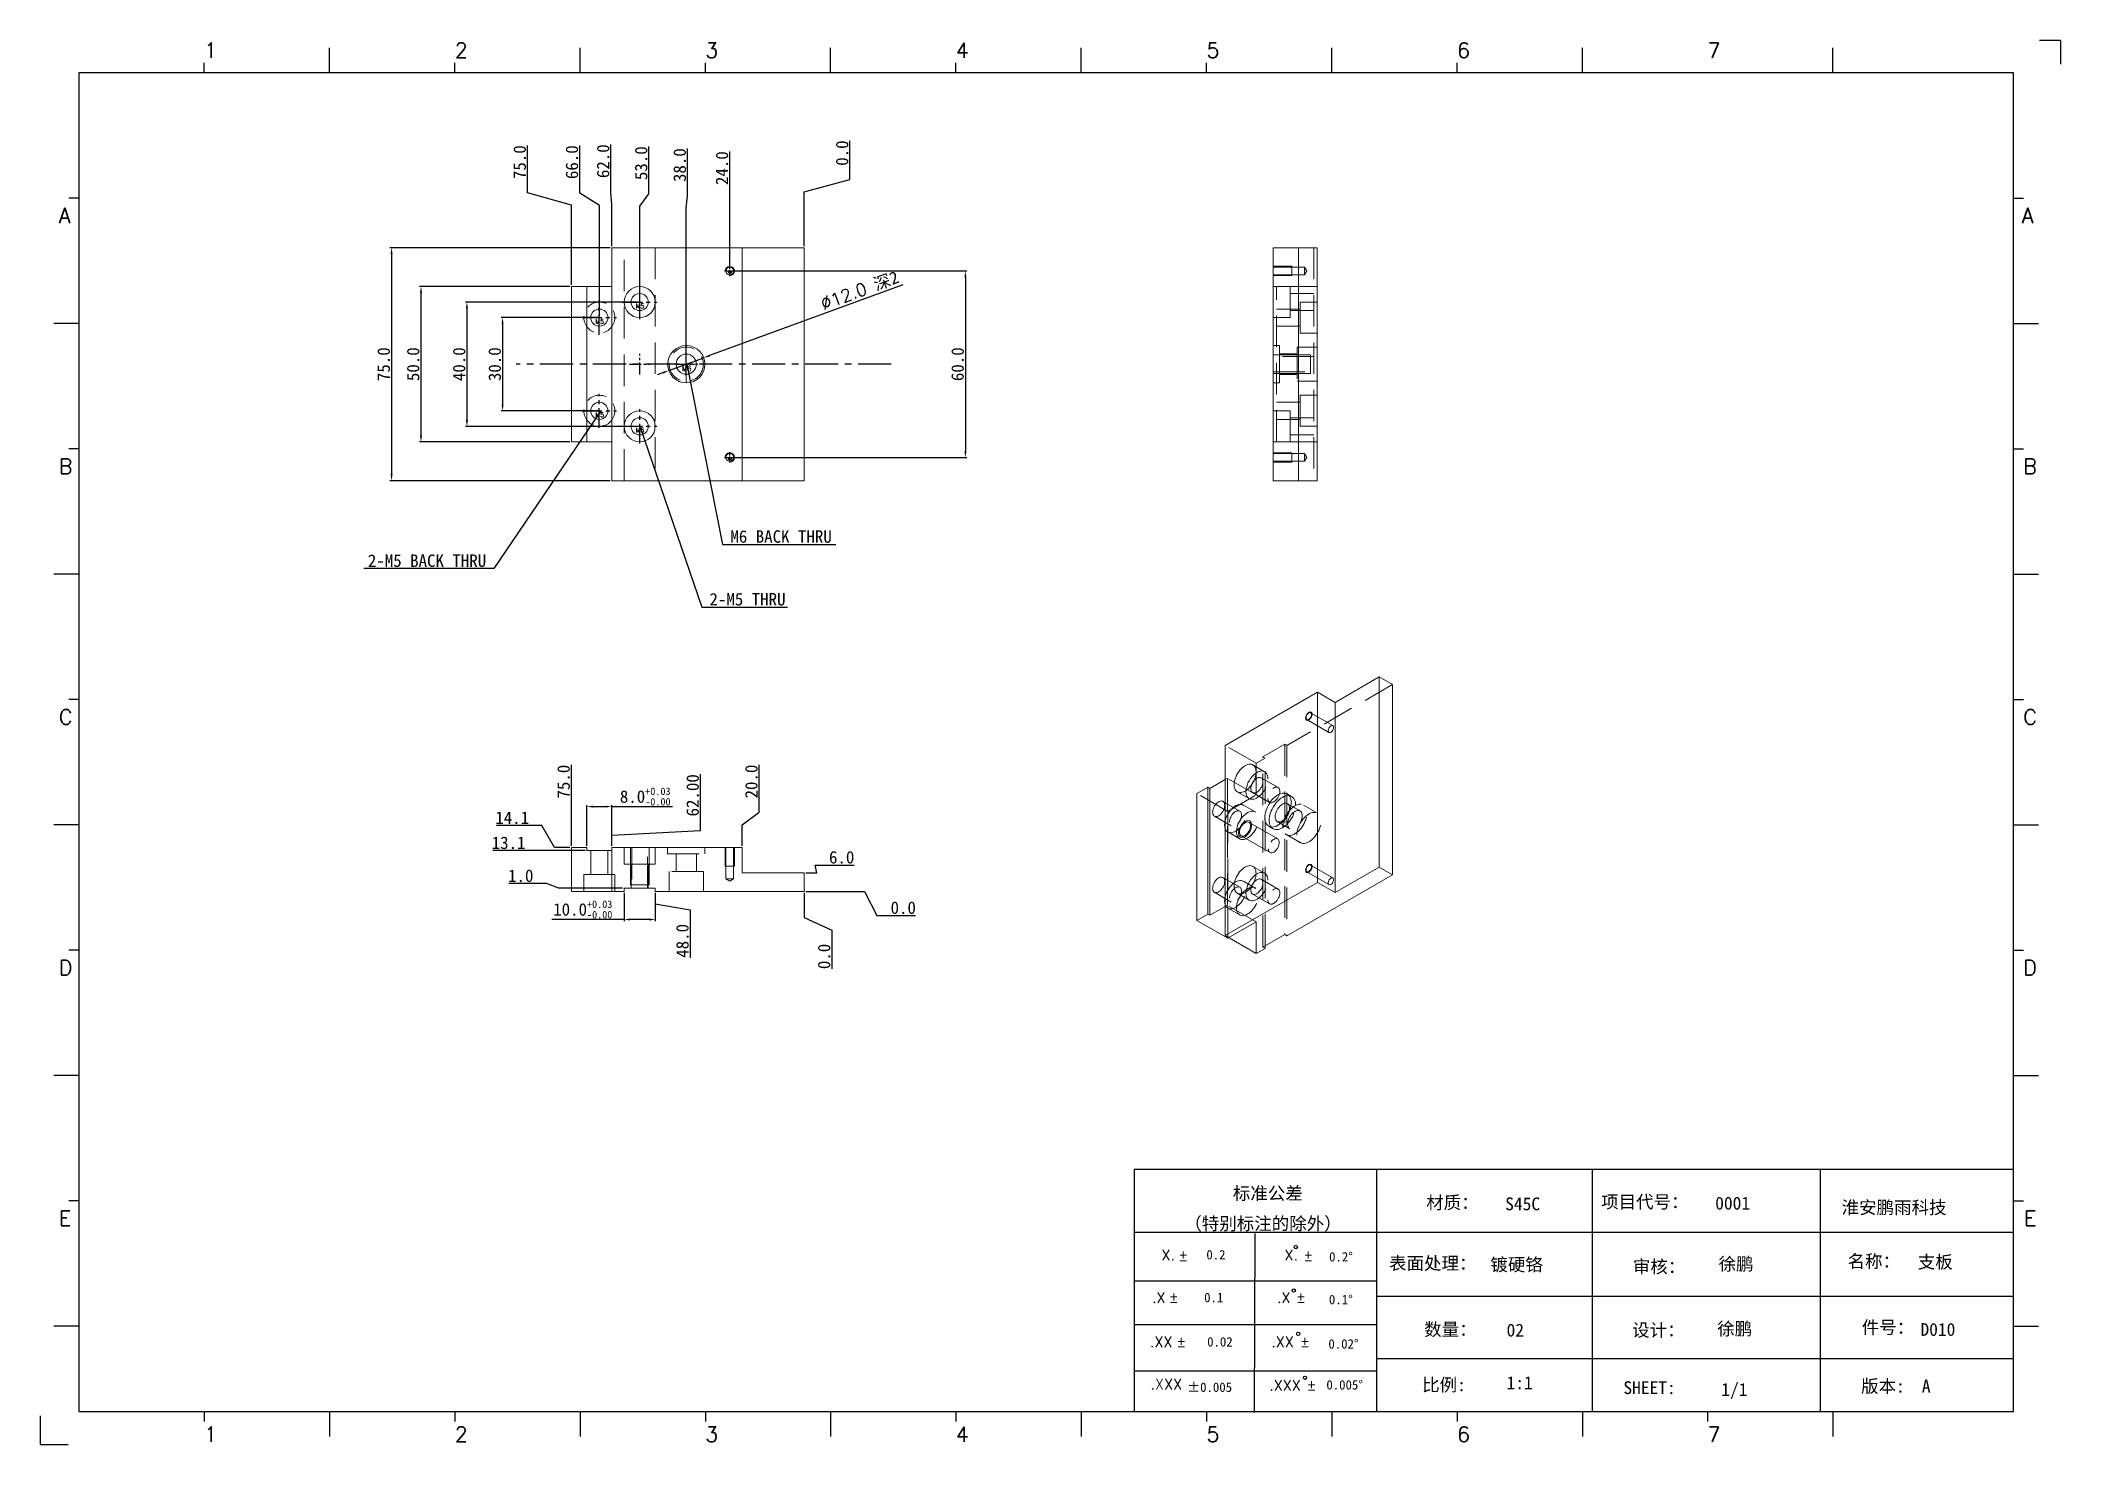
# Model space of a CAD drawing. Extents: x 83 to 30050, y -7164 to 695.
# Drawn here: x 18674 to 19325, y -3785 to -3333 of the extents above; entities that cross this region are included whole.
import ezdxf
from ezdxf.enums import TextEntityAlignment as Align

# ---------------------------------------------------------------- set-up
doc = ezdxf.new("R2010")
doc.units = 0
doc.header["$LTSCALE"] = 8
doc.header["$MEASUREMENT"] = 0
doc.header["$PDSIZE"] = 5
doc.linetypes.add('CENTER', pattern=[2, 1.25, -0.25, 0.25, -0.25])
doc.linetypes.add('HIDDEN', pattern=[1.905, 1.27, -0.635])
doc.layers.get('0').update_dxf_attribs({"linetype": 'CONTINUOUS'})
doc.layers.get('Defpoints').update_dxf_attribs({"linetype": 'CONTINUOUS'})
doc.layers.add('41', color=3, linetype='CONTINUOUS')
doc.layers.add('dim', color=82, linetype='CONTINUOUS', lineweight=9)
doc.layers.add('screw', color=33, linetype='CONTINUOUS', lineweight=13)
doc.styles.add('SIMPLEX', font='SIMPLEX')
doc.styles.get("Standard").update_dxf_attribs({"font": '', "height": 4})
doc.styles.add('TXT', font='txt.shx', dxfattribs={"bigfont": 'gbcbig.shx'})
doc.styles.get('Standard').set_extended_font_data('SimSun')
doc.dimstyles.new('ISO-25', dxfattribs={"dimtxt": 6, "dimasz": 2.5, "dimexe": 1.25, "dimexo": 0.625, "dimtad": 1, "dimdec": 1, "dimzin": 1, "dimdsep": 46, "dimtxsty": 'Standard', "dimcen": 2.5, "dimadec": 0, "dimazin": 0, "dimtm": 1e-09, "dimtfac": 1, "dimtdec": 1, "dimtmove": 0, "dimatfit": 3, "dimfxl": 1, "dimtolj": 1, "dimtzin": 0, "dimarcsym": 0})

msp = doc.modelspace()

# ---------------------------------------------------------------- texts
at = {"layer": 'dim', "char_height": 4}
for s, insert, attachment_point in [('\\A1;M6 BACK THRU', (18896.556, -3494.83), 7), ('\\A1;2-M5 BACK THRU', (18817.923, -3502.602), 9), ('\\A1;2-M5 THRU', (18889.815, -3515.016), 7)]:
    msp.add_mtext(s, dxfattribs=dict(at, insert=insert, attachment_point=attachment_point))

# ---------------------------------------------------------------- blocks, each defined once
blk = doc.blocks.new('A$C0BB32EA6')
at = {"layer": '41'}
for p, q in [((90.21, 427.84), (90.21, 435.66)), ((168.4, 427.84), (168.4, 435.66)), ((168.4, 427.84), (168.4, 435.66)), ((168.4, 427.84), (168.4, 435.66)), ((246.58, 427.84), (246.58, 435.66)), ((246.58, 427.84), (246.58, 435.66)), ((324.77, 427.84), (324.77, 435.66)), ((402.96, 427.84), (402.96, 435.66)), ((481.15, 427.84), (481.15, 435.66)), ((559.34, 427.84), (559.34, 435.66)), ((51.11, 427.84), (51.11, 430.97)), ((129.3, 427.84), (129.3, 430.97)), ((129.3, 427.84), (129.3, 430.97)), ((129.3, 427.84), (129.3, 430.97)), ((207.49, 427.84), (207.49, 430.97)), ((207.49, 427.84), (207.49, 430.97)), ((285.68, 427.84), (285.68, 430.97)), ((363.87, 427.84), (363.87, 430.97)), ((442.06, 427.84), (442.06, 430.97)), ((615.63, 427.84), (12.02, 427.84)), ((12.02, 427.84), (12.02, 10.32)), ((615.63, 10.32), (615.63, 427.84)), ((12.02, 388.75), (8.89, 388.75)), ((615.63, 388.75), (618.76, 388.75)), ((12.02, 349.66), (4.2, 349.66)), ((615.63, 349.66), (623.45, 349.66)), ((12.02, 310.56), (8.89, 310.56)), ((615.63, 310.56), (618.76, 310.56)), ((12.02, 271.47), (4.2, 271.47)), ((615.63, 271.47), (623.45, 271.47)), ((12.02, 232.37), (8.89, 232.37)), ((615.63, 232.37), (618.76, 232.37)), ((12.02, 193.28), (4.2, 193.28)), ((615.63, 193.28), (623.45, 193.28)), ((12.02, 154.18), (8.89, 154.18)), ((615.63, 154.18), (618.76, 154.18)), ((12.02, 115.09), (4.2, 115.09)), ((615.63, 115.09), (623.45, 115.09)), ((341.34, 85.85), (615.63, 85.85)), ((341.34, 85.85), (341.34, 10.32)), ((416.87, 85.85), (416.87, 10.32)), ((484.16, 85.85), (484.16, 10.32)), ((555.4, 85.7), (555.4, 10.17)), ((12.02, 76), (8.89, 76)), ((615.63, 76), (618.76, 76)), ((615.63, 66.14), (341.34, 66.14)), ((378.86, 10.02), (379.1, 65.84)), ((341.34, 51.12), (416.87, 51.12)), ((615.63, 46.17), (416.87, 46.17)), ((12.02, 36.9), (4.2, 36.9)), ((341.34, 37.5), (401.12, 37.5)), ((341.34, 37.5), (416.87, 37.5)), ((615.63, 36.9), (623.45, 36.9)), ((615.63, 26.74), (416.87, 26.74)), ((341.34, 23.05), (401.87, 23.05)), ((341.34, 23.05), (401.87, 23.05)), ((341.34, 23.05), (401.87, 23.05)), ((341.34, 23.05), (401.87, 23.05)), ((341.34, 23.05), (401.87, 23.05)), ((341.34, 23.05), (416.87, 23.05)), ((12.02, 10.32), (615.63, 10.32)), ((51.11, 10.32), (51.11, 7.19)), ((90.21, 10.32), (90.21, 2.5)), ((129.3, 10.32), (129.3, 7.19)), ((168.4, 10.32), (168.4, 2.5)), ((207.49, 10.32), (207.49, 7.19)), ((246.58, 10.32), (246.58, 2.5)), ((285.68, 10.32), (285.68, 7.19)), ((324.77, 10.32), (324.77, 2.5)), ((326.34, 10.32), (401.87, 10.32)), ((363.87, 10.32), (363.87, 7.19)), ((402.96, 10.32), (402.96, 2.5)), ((442.06, 10.32), (442.06, 7.19)), ((481.15, 10.32), (481.15, 2.5)), ((520.24, 10.32), (520.24, 7.19)), ((559.34, 10.32), (559.34, 2.5))]:
    blk.add_line(p, q, dxfattribs=at)
at = {"layer": '41', "linetype": 'Continuous'}
for p, q in [((630.37, 437.94), (623.79, 437.94)), ((630.37, 437.94), (630.37, 430.59)), ((0, 0), (0, 8.98)), ((0, 0), (8.64, 0))]:
    blk.add_line(p, q, dxfattribs=at)
at = {"layer": '41'}
for centre in [(391.73, 61.61), (391.07, 48.04), (392.49, 34.54), (394.6, 20.83)]:
    blk.add_circle(centre, 0.516, dxfattribs=at)
at = {"layer": '41', "style": 'SIMPLEX'}
for s, height, p in [('1', 4.69, (51.11, 432.54)), ('2', 4.69, (129.3, 432.54)), ('3', 4.69, (207.49, 432.54)), ('4', 4.69, (285.68, 432.54)), ('5', 4.69, (363.87, 432.54)), ('6', 4.69, (442.06, 432.54)), ('7', 4.69, (520.24, 432.54)), ('A', 4.75, (5.76, 380.93)), ('A', 4.75, (618.27, 380.93)), ('B', 4.75, (5.76, 302.74)), ('B', 4.75, (618.72, 302.74)), ('C', 4.75, (5.76, 224.55)), ('C', 4.75, (618.72, 224.55)), ('D', 4.75, (5.76, 146.37)), ('D', 4.75, (618.72, 146.37)), ('E', 4.75, (5.76, 68.18)), ('E', 4.75, (618.95, 68.18)), ('X.', 3.284, (349.84, 57.49)), ('%%p', 3.284, (355.04, 57.36)), ('X.', 3.284, (388.21, 57.49)), ('%%p', 3.284, (394.07, 57.36)), ('.X', 3.284, (346.89, 44.16)), ('%%p', 3.284, (352.09, 44.33)), ('.X', 3.284, (385.9, 44.16)), ('%%p', 3.284, (391.76, 44.33)), ('.XX', 3.284, (346.2, 30.42)), ('%%p', 3.284, (354.44, 30.46)), ('.XX', 3.284, (384.11, 30.42)), ('%%p', 3.284, (393.01, 30.46)), ('.XXX', 3.284, (383.48, 16.83)), ('%%p', 3.284, (395.11, 16.95)), ('1', 4.69, (51.11, 0.87)), ('2', 4.69, (129.3, 0.87)), ('3', 4.69, (207.49, 0.87)), ('4', 4.69, (285.68, 0.87)), ('5', 4.69, (363.87, 0.87)), ('6', 4.69, (442.06, 0.87)), ('7', 4.69, (520.24, 0.87))]:
    blk.add_text(s, height=height, dxfattribs=at).set_placement(p)
at = {"layer": '41', "linetype": 'Continuous'}
for s, p in [('标准公差', (372.08, 76.36)), ('材质：', (432.42, 73.5)), ('项目代号：', (486.99, 73.71)), ('淮安鹏雨科技', (562.04, 71.96)), ('（特别标注的除外）', (356.94, 66.94)), ('表面处理：', (420.83, 54.55)), ('审核：', (496.9, 53.5)), ('名称：', (563.9, 55.18)), ('数量：', (431.79, 33.91)), ('设计：', (496.69, 33.7)), ('件号：', (568.32, 34.55)), ('比例:', (431.16, 16.65)), ('SHEET:', (493.95, 15.75)), ('1/1', (524.5, 15.18)), ('版本:', (568.11, 16.23))]:
    blk.add_text(s, height=4, dxfattribs=at).set_placement(p)
at = {"layer": '41'}
for s, p in [('0.2', (363.82, 57.75)), ('0.2%%D', (402.12, 57.11)), ('0.1', (363.14, 44.41)), ('0.1%%D', (402.07, 43.76)), ('0.02', (364.07, 30.58)), ('0.02%%D', (401.9, 29.93)), ('0.005%%D', (401.27, 17.16))]:
    blk.add_text(s, height=2.929, dxfattribs=at).set_placement(p)
at = {"layer": '41', "style": 'SIMPLEX'}
blk.add_text('.XXX', height=3.284, dxfattribs=at).set_placement((351.31, 18.87), align=Align.MIDDLE_CENTER)
at = {"layer": '41'}
blk.add_text('%%P0.005', height=2.929, dxfattribs=at).set_placement((364.87, 17.89), align=Align.MIDDLE_CENTER)
at = {"layer": '41', "linetype": 'Continuous'}
for tag, p in [('材质', (457.07, 73.08)), ('代号', (522.6, 73.29)), ('表面处理', (452.44, 54.13)), ('审核', (523.65, 54.34)), ('名称', (585.81, 54.97)), ('数量', (457.5, 33.7)), ('设计', (523.23, 34.13)), ('件号', (586.65, 33.91)), ('比例', (457.5, 17.28)), ('版本', (587.08, 16.23))]:
    blk.add_attdef(tag, p, '', height=4, dxfattribs=at)
blk = doc.blocks.new('screw_m5_i')
at = {"layer": 'screw', "color": 1, "linetype": 'CENTER', "ltscale": 0.635}
for p, q in [((-5.5, 0), (5.5, 0)), ((0, -5.5), (0, 5.5))]:
    blk.add_line(p, q, dxfattribs=at)
at = {"layer": 'screw', "color": 8, "linetype": 'HIDDEN', "ltscale": 0.635}
blk.add_circle((0, 0), 5, dxfattribs=at)
at = {"layer": 'screw', "color": 33}
blk.add_circle((0, 0), 2.75, dxfattribs=at)
at = {"layer": 'screw', "color": 6, "style": 'TXT'}
blk.add_text('M5', height=1.5, dxfattribs=at).set_placement((-1.3, -2))
blk = doc.blocks.new('screw_m5_h')
at = {"layer": 'screw', "color": 1, "linetype": 'CENTER', "ltscale": 0.635}
for p, q in [((-5.5, 0), (5.5, 0)), ((0, -5.5), (0, 5.5))]:
    blk.add_line(p, q, dxfattribs=at)
at = {"layer": 'screw', "color": 33}
for radius in [5, 2.75]:
    blk.add_circle((0, 0), radius, dxfattribs=at)
at = {"layer": 'screw', "color": 6, "style": 'TXT'}
blk.add_text('M5', height=1.5, dxfattribs=at).set_placement((-1.3, -2))
blk = doc.blocks.new('*D1012')
at = {"layer": 'Defpoints', "color": 0}
for p in [(18876.72, -3439.36), (18887.99, -3435.24)]:
    blk.add_point(p, dxfattribs=at)
at = {"layer": 'dim', "color": 0, "lineweight": -2}
for p, q in [((18952.09, -3411.8), (18889.87, -3434.55)), ((18874.84, -3440.04), (18872.96, -3440.73)), ((18876.72, -3439.36), (18887.99, -3435.24))]:
    blk.add_line(p, q, dxfattribs=at)
at = {"layer": 'dim', "color": 0}
for points in [[(18889.76, -3434.24), (18889.98, -3434.86), (18887.99, -3435.24)], [(18874.73, -3439.73), (18874.96, -3440.36), (18876.72, -3439.36)]]:
    blk.add_solid(points, dxfattribs=at)
at = {"layer": 'dim', "color": 0, "insert": (18938.23, -3413.72), "char_height": 4, "attachment_point": 5, "rotation": 20.08346}
blk.add_mtext('\\A1;{\\Ftxt,bigfont|c134;∅12.0} 深2', dxfattribs=at)
blk = doc.blocks.new('screw_m6_i')
at = {"layer": 'screw', "color": 1, "linetype": 'CENTER', "ltscale": 0.6985}
for p, q in [((-6.05, 0), (6.05, 0)), ((0, -6.05), (0, 6.05))]:
    blk.add_line(p, q, dxfattribs=at)
at = {"layer": 'screw', "color": 8, "linetype": 'HIDDEN', "ltscale": 0.6985}
blk.add_circle((0, 0), 5.5, dxfattribs=at)
at = {"layer": 'screw', "color": 33}
blk.add_circle((0, 0), 3.25, dxfattribs=at)
at = {"layer": 'screw', "color": 6, "style": 'TXT'}
blk.add_text('M6', height=1.65, dxfattribs=at).set_placement((-1.43, -2.2))
blk = doc.blocks.new('screw_m3_l')
at = {"layer": 'screw', "color": 1, "linetype": 'CENTER', "ltscale": 0.1905}
for p, q in [((-1.65, 0), (1.65, 0)), ((0, -1.65), (0, 1.65))]:
    blk.add_line(p, q, dxfattribs=at)
at = {"layer": 'screw', "color": 33, "linetype": 'Continuous'}
blk.add_circle((0, 0), 1.25, dxfattribs=at)
at = {"layer": 'screw', "color": 92, "linetype": 'Continuous'}
blk.add_arc((0, 0), 1.5, 270, 180, dxfattribs=at)
at = {"layer": 'screw', "color": 6, "linetype": 'Continuous', "style": 'TXT'}
blk.add_text('M3', height=0.6, dxfattribs=at).set_placement((-0.51, -0.75))
blk = doc.blocks.new('*D1014')
at = {"layer": 'Defpoints', "color": 0}
for p in [(18845.36, -3412.3), (18796.92, -3462.3), (18845.36, -3462.3)]:
    blk.add_point(p, dxfattribs=at)
at = {"layer": 'dim', "color": 0, "lineweight": -2}
for p, q in [((18844.86, -3412.3), (18796.42, -3412.3)), ((18796.92, -3414.3), (18796.92, -3460.3)), ((18844.86, -3462.3), (18796.42, -3462.3))]:
    blk.add_line(p, q, dxfattribs=at)
at = {"layer": 'dim', "color": 0}
for points in [[(18796.59, -3414.3), (18797.26, -3414.3), (18796.92, -3412.3)], [(18796.59, -3460.3), (18797.26, -3460.3), (18796.92, -3462.3)]]:
    blk.add_solid(points, dxfattribs=at)
at = {"layer": 'dim', "color": 0, "insert": (18794.42, -3437.3), "char_height": 4, "attachment_point": 5, "rotation": 90}
blk.add_mtext('\\A1;50.0', dxfattribs=at)
blk = doc.blocks.new('*D1015')
at = {"layer": 'Defpoints', "color": 0}
for p in [(18854.36, -3422.3), (18823.2, -3452.3), (18854.36, -3452.3)]:
    blk.add_point(p, dxfattribs=at)
at = {"layer": 'dim', "color": 0, "lineweight": -2}
for p, q in [((18853.86, -3422.3), (18822.7, -3422.3)), ((18823.2, -3424.3), (18823.2, -3450.3)), ((18853.86, -3452.3), (18822.7, -3452.3))]:
    blk.add_line(p, q, dxfattribs=at)
at = {"layer": 'dim', "color": 0}
for points in [[(18822.86, -3424.3), (18823.53, -3424.3), (18823.2, -3422.3)], [(18822.86, -3450.3), (18823.53, -3450.3), (18823.2, -3452.3)]]:
    blk.add_solid(points, dxfattribs=at)
at = {"layer": 'dim', "color": 0, "insert": (18820.7, -3437.3), "char_height": 4, "attachment_point": 5, "rotation": 90}
blk.add_mtext('\\A1;30.0', dxfattribs=at)
blk = doc.blocks.new('*D1016')
at = {"layer": 'Defpoints', "color": 0}
for p in [(18867.36, -3417.3), (18811.72, -3457.3), (18867.36, -3457.3)]:
    blk.add_point(p, dxfattribs=at)
at = {"layer": 'dim', "color": 0, "lineweight": -2}
for p, q in [((18866.86, -3417.3), (18811.22, -3417.3)), ((18811.72, -3419.3), (18811.72, -3455.3)), ((18866.86, -3457.3), (18811.22, -3457.3))]:
    blk.add_line(p, q, dxfattribs=at)
at = {"layer": 'dim', "color": 0}
for points in [[(18811.39, -3419.3), (18812.06, -3419.3), (18811.72, -3417.3)], [(18811.39, -3455.3), (18812.06, -3455.3), (18811.72, -3457.3)]]:
    blk.add_solid(points, dxfattribs=at)
at = {"layer": 'dim', "color": 0, "insert": (18809.22, -3437.3), "char_height": 4, "attachment_point": 5, "rotation": 90}
blk.add_mtext('\\A1;40.0', dxfattribs=at)
blk = doc.blocks.new('*D1017')
at = {"layer": 'Defpoints', "color": 0}
for p in [(18858.36, -3399.8), (18787.45, -3474.8), (18858.36, -3474.8)]:
    blk.add_point(p, dxfattribs=at)
at = {"layer": 'dim', "color": 0, "lineweight": -2}
for p, q in [((18857.86, -3399.8), (18786.95, -3399.8)), ((18787.45, -3401.8), (18787.45, -3472.8)), ((18857.86, -3474.8), (18786.95, -3474.8))]:
    blk.add_line(p, q, dxfattribs=at)
at = {"layer": 'dim', "color": 0}
for points in [[(18787.12, -3401.8), (18787.78, -3401.8), (18787.45, -3399.8)], [(18787.12, -3472.8), (18787.78, -3472.8), (18787.45, -3474.8)]]:
    blk.add_solid(points, dxfattribs=at)
at = {"layer": 'dim', "color": 0, "insert": (18784.95, -3437.3), "char_height": 4, "attachment_point": 5, "rotation": 90}
blk.add_mtext('\\A1;75.0', dxfattribs=at)
blk = doc.blocks.new('*D1019')
at = {"layer": 'Defpoints', "color": 0}
for p in [(18935.05, -3373.85), (18920.36, -3399.8), (18920.36, -3399.8)]:
    blk.add_point(p, dxfattribs=at)
at = {"layer": 'dim', "color": 0, "lineweight": -2}
for p, q in [((18935.05, -3377.85), (18935.05, -3365.37)), ((18920.36, -3381.85), (18935.05, -3377.85)), ((18920.36, -3399.3), (18920.36, -3381.85))]:
    blk.add_line(p, q, dxfattribs=at)
at = {"layer": 'dim', "color": 0, "insert": (18932.55, -3369.36), "char_height": 4, "attachment_point": 5, "rotation": 90}
blk.add_mtext('\\A1;0.0', dxfattribs=at)
blk = doc.blocks.new('*D1020')
at = {"layer": 'Defpoints', "color": 0}
for p in [(18896.36, -3380.1), (18920.36, -3399.8), (18896.36, -3406.05)]:
    blk.add_point(p, dxfattribs=at)
at = {"layer": 'dim', "color": 0, "lineweight": -2}
blk.add_line((18896.36, -3405.55), (18896.36, -3368.8), dxfattribs=at)
at = {"layer": 'dim', "color": 0, "insert": (18893.86, -3374.2), "char_height": 4, "attachment_point": 5, "rotation": 90}
blk.add_mtext('\\A1;24.0', dxfattribs=at)
blk = doc.blocks.new('*D1021')
at = {"layer": 'Defpoints', "color": 0}
for p in [(18882.75, -3379.1), (18920.36, -3399.8), (18882.36, -3437.3)]:
    blk.add_point(p, dxfattribs=at)
at = {"layer": 'dim', "color": 0, "lineweight": -2}
for p, q in [((18882.75, -3383.1), (18882.75, -3367.85)), ((18882.36, -3387.1), (18882.75, -3383.1)), ((18882.36, -3436.8), (18882.36, -3387.1))]:
    blk.add_line(p, q, dxfattribs=at)
at = {"layer": 'dim', "color": 0, "insert": (18880.26, -3373.23), "char_height": 4, "attachment_point": 5, "rotation": 90}
blk.add_mtext('\\A1;38.0', dxfattribs=at)
blk = doc.blocks.new('*D1022')
at = {"layer": 'Defpoints', "color": 0}
for p in [(18870.34, -3378.48), (18920.36, -3399.8), (18867.36, -3417.3)]:
    blk.add_point(p, dxfattribs=at)
at = {"layer": 'dim', "color": 0, "lineweight": -2}
for p, q in [((18870.34, -3382.48), (18870.34, -3367.22)), ((18867.36, -3386.48), (18870.34, -3382.48)), ((18867.36, -3416.8), (18867.36, -3386.48))]:
    blk.add_line(p, q, dxfattribs=at)
at = {"layer": 'dim', "color": 0, "insert": (18867.84, -3372.6), "char_height": 4, "attachment_point": 5, "rotation": 90}
blk.add_mtext('\\A1;53.0', dxfattribs=at)
blk = doc.blocks.new('*D1023')
at = {"layer": 'Defpoints', "color": 0}
for p in [(18848.04, -3378.2), (18920.36, -3399.8), (18854.36, -3422.3)]:
    blk.add_point(p, dxfattribs=at)
at = {"layer": 'dim', "color": 0, "lineweight": -2}
for p, q in [((18848.04, -3382.2), (18848.04, -3366.87)), ((18854.36, -3386.2), (18848.04, -3382.2)), ((18854.36, -3421.8), (18854.36, -3386.2))]:
    blk.add_line(p, q, dxfattribs=at)
at = {"layer": 'dim', "color": 0, "insert": (18845.54, -3372.28), "char_height": 4, "attachment_point": 5, "rotation": 90}
blk.add_mtext('\\A1;66.0', dxfattribs=at)
blk = doc.blocks.new('*D1024')
at = {"layer": 'Defpoints', "color": 0}
for p in [(18858.09, -3377.88), (18858.36, -3399.8), (18920.36, -3399.8)]:
    blk.add_point(p, dxfattribs=at)
at = {"layer": 'dim', "color": 0, "lineweight": -2}
for p, q in [((18858.09, -3381.88), (18858.09, -3366.56)), ((18858.36, -3385.88), (18858.09, -3381.88)), ((18858.36, -3399.3), (18858.36, -3385.88))]:
    blk.add_line(p, q, dxfattribs=at)
at = {"layer": 'dim', "color": 0, "insert": (18855.59, -3371.97), "char_height": 4, "attachment_point": 5, "rotation": 90}
blk.add_mtext('\\A1;62.0', dxfattribs=at)
blk = doc.blocks.new('*D1025')
at = {"layer": 'Defpoints', "color": 0}
for p in [(18831.23, -3378.15), (18920.36, -3399.8), (18845.36, -3412.3)]:
    blk.add_point(p, dxfattribs=at)
at = {"layer": 'dim', "color": 0, "lineweight": -2}
for p, q in [((18831.23, -3382.15), (18831.23, -3366.92)), ((18845.36, -3386.15), (18831.23, -3382.15)), ((18845.36, -3411.8), (18845.36, -3386.15))]:
    blk.add_line(p, q, dxfattribs=at)
at = {"layer": 'dim', "color": 0, "insert": (18828.73, -3372.28), "char_height": 4, "attachment_point": 5, "rotation": 90}
blk.add_mtext('\\A1;75.0', dxfattribs=at)
blk = doc.blocks.new('*D1026')
at = {"layer": 'Defpoints', "color": 0}
for p in [(18833.36, -3604.47), (18845.36, -3606.97), (18862.36, -3605.97)]:
    blk.add_point(p, dxfattribs=at)
at = {"layer": 'dim', "color": 0, "lineweight": -2}
for p, q in [((18837.36, -3604.47), (18825.26, -3604.47)), ((18841.36, -3605.97), (18837.36, -3604.47)), ((18861.86, -3605.97), (18841.36, -3605.97))]:
    blk.add_line(p, q, dxfattribs=at)
at = {"layer": 'dim', "color": 0, "insert": (18829.06, -3601.97), "char_height": 4, "attachment_point": 5}
blk.add_mtext('\\A1;1.0', dxfattribs=at)
blk = doc.blocks.new('*D1027')
at = {"layer": 'Defpoints', "color": 0}
for p in [(18920.36, -3600.97), (18927.9, -3598.52), (18845.36, -3606.97)]:
    blk.add_point(p, dxfattribs=at)
at = {"layer": 'dim', "color": 0, "lineweight": -2}
for p, q in [((18920.86, -3600.97), (18924.36, -3600.97)), ((18924.36, -3600.97), (18923.9, -3598.52)), ((18923.9, -3598.52), (18936.38, -3598.52))]:
    blk.add_line(p, q, dxfattribs=at)
at = {"layer": 'dim', "color": 0, "insert": (18932.39, -3596.02), "char_height": 4, "attachment_point": 5}
blk.add_mtext('\\A1;6.0', dxfattribs=at)
blk = doc.blocks.new('*D1028')
at = {"layer": 'Defpoints', "color": 0}
for p in [(18830.72, -3593.87), (18850.36, -3593.87), (18845.36, -3606.97)]:
    blk.add_point(p, dxfattribs=at)
at = {"layer": 'dim', "color": 0, "lineweight": -2}
blk.add_line((18849.86, -3593.87), (18820.06, -3593.87), dxfattribs=at)
at = {"layer": 'dim', "color": 0, "insert": (18825.14, -3591.37), "char_height": 4, "attachment_point": 5}
blk.add_mtext('\\A1;13.1', dxfattribs=at)
blk = doc.blocks.new('*D1029')
at = {"layer": 'Defpoints', "color": 0}
for p in [(18831.87, -3585.8), (18845.36, -3592.87), (18845.36, -3606.97)]:
    blk.add_point(p, dxfattribs=at)
at = {"layer": 'dim', "color": 0, "lineweight": -2}
for p, q in [((18835.87, -3585.8), (18821.22, -3585.8)), ((18839.87, -3592.87), (18835.87, -3585.8)), ((18844.86, -3592.87), (18839.87, -3592.87))]:
    blk.add_line(p, q, dxfattribs=at)
at = {"layer": 'dim', "color": 0, "insert": (18826.29, -3583.3), "char_height": 4, "attachment_point": 5}
blk.add_mtext('\\A1;14.1', dxfattribs=at)
blk = doc.blocks.new('*D1030')
at = {"layer": 'Defpoints', "color": 0}
for p in [(18920.36, -3606.97), (18920.36, -3606.97), (18947.73, -3614.76)]:
    blk.add_point(p, dxfattribs=at)
at = {"layer": 'dim', "color": 0, "lineweight": -2}
for p, q in [((18920.86, -3606.97), (18939.73, -3606.97)), ((18939.73, -3606.97), (18943.73, -3614.76)), ((18943.73, -3614.76), (18956.21, -3614.76))]:
    blk.add_line(p, q, dxfattribs=at)
at = {"layer": 'dim', "color": 0, "insert": (18952.22, -3612.26), "char_height": 4, "attachment_point": 5}
blk.add_mtext('\\A1;0.0', dxfattribs=at)
blk = doc.blocks.new('*D1031')
at = {"layer": 'Defpoints', "color": 0}
for p in [(18920.36, -3606.97), (18920.36, -3606.97), (18929.25, -3623.43)]:
    blk.add_point(p, dxfattribs=at)
at = {"layer": 'dim', "color": 0, "lineweight": -2}
for p, q in [((18920.36, -3607.47), (18920.36, -3615.43)), ((18920.36, -3615.43), (18929.25, -3619.43)), ((18929.25, -3619.43), (18929.25, -3631.91))]:
    blk.add_line(p, q, dxfattribs=at)
at = {"layer": 'dim', "color": 0, "insert": (18926.75, -3627.92), "char_height": 4, "attachment_point": 5, "rotation": 90}
blk.add_mtext('\\A1;0.0', dxfattribs=at)
blk = doc.blocks.new('*D1032')
at = {"layer": 'Defpoints', "color": 0}
for p in [(18905.83, -3577.52), (18900.36, -3592.87), (18920.36, -3606.97)]:
    blk.add_point(p, dxfattribs=at)
at = {"layer": 'dim', "color": 0, "lineweight": -2}
for p, q in [((18905.83, -3581.52), (18905.83, -3566.22)), ((18900.36, -3585.52), (18905.83, -3581.52)), ((18900.36, -3592.37), (18900.36, -3585.52))]:
    blk.add_line(p, q, dxfattribs=at)
at = {"layer": 'dim', "color": 0, "insert": (18903.33, -3571.62), "char_height": 4, "attachment_point": 5, "rotation": 90}
blk.add_mtext('\\A1;20.0', dxfattribs=at)
blk = doc.blocks.new('*D1033')
at = {"layer": 'Defpoints', "color": 0}
for p in [(18872.36, -3606.97), (18920.36, -3606.97), (18883.63, -3616.95)]:
    blk.add_point(p, dxfattribs=at)
at = {"layer": 'dim', "color": 0, "lineweight": -2}
for p, q in [((18872.36, -3607.47), (18872.36, -3610.97)), ((18872.36, -3610.97), (18883.63, -3612.95)), ((18883.63, -3612.95), (18883.63, -3628.34))]:
    blk.add_line(p, q, dxfattribs=at)
at = {"layer": 'dim', "color": 0, "insert": (18881.13, -3622.9), "char_height": 4, "attachment_point": 5, "rotation": 90}
blk.add_mtext('\\A1;48.0', dxfattribs=at)
blk = doc.blocks.new('*D1034')
at = {"layer": 'Defpoints', "color": 0}
for p in [(18886.92, -3583.4), (18858.36, -3592.87), (18920.36, -3606.97)]:
    blk.add_point(p, dxfattribs=at)
at = {"layer": 'dim', "color": 0, "lineweight": -2}
for p, q in [((18886.92, -3587.4), (18886.92, -3569.23)), ((18858.36, -3588.87), (18886.92, -3587.4)), ((18858.36, -3592.37), (18858.36, -3588.87))]:
    blk.add_line(p, q, dxfattribs=at)
at = {"layer": 'dim', "color": 0, "insert": (18884.42, -3576.06), "char_height": 4, "attachment_point": 5, "rotation": 90}
blk.add_mtext('\\A1;62.00', dxfattribs=at)
blk = doc.blocks.new('*D1035')
at = {"layer": 'Defpoints', "color": 0}
for p in [(18845.36, -3577.52), (18845.36, -3592.87), (18920.36, -3606.97)]:
    blk.add_point(p, dxfattribs=at)
at = {"layer": 'dim', "color": 0, "lineweight": -2}
blk.add_line((18845.36, -3592.37), (18845.36, -3566.29), dxfattribs=at)
at = {"layer": 'dim', "color": 0, "insert": (18842.86, -3571.66), "char_height": 4, "attachment_point": 5, "rotation": 90}
blk.add_mtext('\\A1;75.0', dxfattribs=at)
blk = doc.blocks.new('*D1036')
at = {"layer": 'Defpoints', "color": 0}
for p in [(18858.36, -3579.69), (18850.36, -3592.87), (18858.36, -3592.87)]:
    blk.add_point(p, dxfattribs=at)
at = {"layer": 'dim', "color": 0, "lineweight": -2}
for p, q in [((18850.36, -3592.37), (18850.36, -3579.19)), ((18852.36, -3579.69), (18856.36, -3579.69)), ((18858.36, -3592.37), (18858.36, -3579.19)), ((18858.36, -3579.69), (18877.9, -3579.69))]:
    blk.add_line(p, q, dxfattribs=at)
at = {"layer": 'dim', "color": 0}
for points in [[(18852.36, -3579.36), (18852.36, -3580.02), (18850.36, -3579.69)], [(18856.36, -3579.36), (18856.36, -3580.02), (18858.36, -3579.69)]]:
    blk.add_solid(points, dxfattribs=at)
at = {"layer": 'dim', "color": 0, "insert": (18869.13, -3576.46), "char_height": 4, "attachment_point": 5}
blk.add_mtext('\\A1;8.0{\\H2.400000;\\S+0.03^ -0.00;}', dxfattribs=at)
blk = doc.blocks.new('*D1037')
at = {"layer": 'Defpoints', "color": 0}
for p in [(18862.36, -3606.97), (18872.36, -3606.97), (18872.36, -3616.03)]:
    blk.add_point(p, dxfattribs=at)
at = {"layer": 'dim', "color": 0, "lineweight": -2}
for p, q in [((18862.36, -3607.47), (18862.36, -3616.53)), ((18872.36, -3607.47), (18872.36, -3616.53)), ((18862.36, -3616.03), (18839.04, -3616.03)), ((18870.36, -3616.03), (18864.36, -3616.03))]:
    blk.add_line(p, q, dxfattribs=at)
at = {"layer": 'dim', "color": 0}
for points in [[(18864.36, -3615.69), (18864.36, -3616.36), (18862.36, -3616.03)], [(18870.36, -3615.69), (18870.36, -3616.36), (18872.36, -3616.03)]]:
    blk.add_solid(points, dxfattribs=at)
at = {"layer": 'dim', "color": 0, "insert": (18849.03, -3612.79), "char_height": 4, "attachment_point": 5}
blk.add_mtext('\\A1;10.0{\\H2.400000;\\S+0.03^ -0.00;}', dxfattribs=at)
blk = doc.blocks.new('*D1402')
at = {"layer": 'Defpoints', "color": 0}
for p in [(18896.36, -3407.3), (18896.36, -3467.3), (18972.24, -3467.3)]:
    blk.add_point(p, dxfattribs=at)
at = {"layer": 'dim', "color": 0, "lineweight": -2}
for p, q in [((18896.86, -3407.3), (18972.74, -3407.3)), ((18972.24, -3409.3), (18972.24, -3465.3)), ((18896.86, -3467.3), (18972.74, -3467.3))]:
    blk.add_line(p, q, dxfattribs=at)
at = {"layer": 'dim', "color": 0}
for points in [[(18971.91, -3409.3), (18972.57, -3409.3), (18972.24, -3407.3)], [(18971.91, -3465.3), (18972.57, -3465.3), (18972.24, -3467.3)]]:
    blk.add_solid(points, dxfattribs=at)
at = {"layer": 'dim', "color": 0, "insert": (18969.74, -3437.3), "char_height": 4, "attachment_point": 5, "rotation": 90}
blk.add_mtext('\\A1;60.0', dxfattribs=at)

# ---------------------------------------------------------------- dimensions: what is measured, and where the dimension line sits
at = {"layer": 'dim'}
for feature_location, offset, dtype, origin, override, picture, middle in [((18845.357, -3412.298), (-14.131, 34.147), 1, (18920.357, -3399.798), {"dimtxt": 2.5, "dimasz": 2, "dimexe": 0.49975, "dimexo": 0.49975, "dimgap": 0.49975}, '*D1025', (18828.726, -3372.285)), ((18854.357, -3422.298), (-6.321, 44.102), 1, (18920.357, -3399.798), {"dimtxt": 2.5, "dimasz": 2, "dimexe": 0.49975, "dimexo": 0.49975, "dimgap": 0.49975}, '*D1023', (18845.536, -3372.285)), ((18858.357, -3399.798), (-0.267, 21.916), 1, (18920.357, -3399.798), {"dimtxt": 2.5, "dimasz": 2, "dimexe": 0.49975, "dimexo": 0.49975, "dimgap": 0.49975}, '*D1024', (18855.59, -3371.971)), ((18867.357, -3417.298), (2.987, 38.821), 1, (18920.357, -3399.798), {"dimtxt": 2.5, "dimasz": 2, "dimexe": 0.49975, "dimexo": 0.49975, "dimgap": 0.49975}, '*D1022', (18867.844, -3372.599)), ((18882.357, -3437.298), (0.398, 58.194), 1, (18920.357, -3399.798), {"dimtxt": 2.5, "dimasz": 2, "dimexe": 0.49975, "dimexo": 0.49975, "dimgap": 0.49975}, '*D1021', (18880.255, -3373.227)), ((18896.357, -3406.048), (0, 25.946), 1, (18920.357, -3399.798), {"dimtxt": 2.5, "dimasz": 2, "dimexe": 0.49975, "dimexo": 0.49975, "dimgap": 0.49975}, '*D1020', (18893.857, -3374.202)), ((18920.356682263, -3399.797602785), (14.695083035, 25.946273792), 1, (18920.356682263, -3399.797602785), {"dimtxt": 2.5, "dimasz": 2, "dimexe": 0.49975, "dimexo": 0.49975, "dimgap": 0.49975}, '*D1019', (18932.552015298, -3369.362690104)), ((18845.357, -3592.87), (0, 15.346), 1, (18920.357, -3606.97), {"dimtxt": 2.5, "dimasz": 2, "dimexe": 0.49975, "dimexo": 0.49975, "dimgap": 0.49975}, '*D1035', (18842.857, -3571.658)), ((18858.357, -3592.87), (28.562, 9.475), 1, (18920.357, -3606.97), {"dimtxt": 2.5, "dimasz": 2, "dimexe": 0.49975, "dimexo": 0.49975, "dimgap": 0.49975, "dimdec": 2}, '*D1034', (18884.419, -3576.062)), ((18900.357, -3592.87), (5.469, 15.346), 1, (18920.357, -3606.97), {"dimtxt": 2.5, "dimasz": 2, "dimexe": 0.49975, "dimexo": 0.49975, "dimgap": 0.49975}, '*D1032', (18903.326, -3571.625)), ((18845.357, -3592.87), (-13.485, 7.067), 0, (18845.357, -3606.97), {"dimtxt": 2.5, "dimasz": 2, "dimexe": 0.49975, "dimexo": 0.49975, "dimgap": 0.49975}, '*D1029', (18826.294, -3583.303)), ((18850.357, -3593.87), (-19.638, 0), 0, (18845.357, -3606.97), {"dimtxt": 2.5, "dimasz": 2, "dimexe": 0.49975, "dimexo": 0.49975, "dimgap": 0.49975}, '*D1028', (18825.141, -3591.371)), ((18920.357, -3600.97), (7.543, 2.454), 0, (18845.357, -3606.97), {"dimtxt": 2.5, "dimasz": 2, "dimexe": 0.49975, "dimexo": 0.49975, "dimgap": 0.49975}, '*D1027', (18932.388, -3596.017)), ((18862.357, -3605.97), (-28.994, 1.498), 0, (18845.357, -3606.97), {"dimtxt": 2.5, "dimasz": 2, "dimexe": 0.49975, "dimexo": 0.49975, "dimgap": 0.49975}, '*D1026', (18829.063, -3601.972)), ((18872.357, -3606.97), (11.273, -9.984), 1, (18920.357, -3606.97), {"dimtxt": 2.5, "dimasz": 2, "dimexe": 0.49975, "dimexo": 0.49975, "dimgap": 0.49975}, '*D1033', (18881.13, -3622.899)), ((18920.356682263, -3606.970495988), (27.373378789, -7.786473245), 0, (18920.356682263, -3606.970495988), {"dimtxt": 2.5, "dimasz": 2, "dimexe": 0.49975, "dimexo": 0.49975, "dimgap": 0.49975}, '*D1030', (18952.218699941, -3612.257219233)), ((18920.356682263, -3606.970495988), (8.894110813, -16.460585384), 1, (18920.356682263, -3606.970495988), {"dimtxt": 2.5, "dimasz": 2, "dimexe": 0.49975, "dimexo": 0.49975, "dimgap": 0.49975}, '*D1031', (18926.751043076, -3627.919720261))]:
    dim = msp.add_ordinate_dim(feature_location=feature_location, offset=offset, dtype=dtype, origin=origin, dimstyle='ISO-25', override=override, dxfattribs=at)
    dim.commit()
    dim.dimension.update_dxf_attribs({"geometry": picture, "text_midpoint": middle})
for base, p1, p2, picture, middle in [((18787.449, -3474.798), (18858.357, -3399.798), (18858.357, -3474.798), '*D1017', (18784.95, -3437.298)), ((18972.238, -3467.298), (18896.357, -3407.298), (18896.357, -3467.298), '*D1402', (18969.739, -3437.298)), ((18811.723, -3457.298), (18867.357, -3417.298), (18867.357, -3457.298), '*D1016', (18809.224, -3437.298))]:
    dim = msp.add_linear_dim(base=base, p1=p1, p2=p2, angle=90, dimstyle='ISO-25', override={"dimtxt": 2.5, "dimasz": 2, "dimexe": 0.49975, "dimexo": 0.49975, "dimgap": 0.49975}, dxfattribs=at)
    dim.commit()
    dim.dimension.update_dxf_attribs({"geometry": picture, "text_midpoint": middle})
dim = msp.add_diameter_dim_2p(p1=(18876.722, -3439.358), p2=(18887.992, -3435.237), text='{\\Ftxt,bigfont|c134;<>} 深2', dimstyle='ISO-25', override={"dimtxt": 2.5, "dimasz": 2, "dimexe": 0.49975, "dimexo": 0.49975, "dimgap": 0.49975}, dxfattribs=at)
dim.commit()
dim.dimension.update_dxf_attribs({"geometry": '*D1012', "text_midpoint": (18939.246, -3416.498), "dimtype": 163})
for base, p1, p2, picture, middle in [((18796.924, -3462.298), (18845.357, -3412.298), (18845.357, -3462.298), '*D1014', (18796.924, -3437.298)), ((18823.198, -3452.298), (18854.357, -3422.298), (18854.357, -3452.298), '*D1015', (18823.198, -3437.298))]:
    dim = msp.add_linear_dim(base=base, p1=p1, p2=p2, angle=90, dimstyle='ISO-25', override={"dimtxt": 2.5, "dimasz": 2, "dimexe": 0.49975, "dimexo": 0.49975, "dimgap": 0.49975}, dxfattribs=at)
    dim.commit()
    dim.dimension.update_dxf_attribs({"geometry": picture, "text_midpoint": middle, "dimtype": 160})
dim = msp.add_linear_dim(base=(18858.357, -3579.69), p1=(18850.357, -3592.87), p2=(18858.357, -3592.87), dimstyle='ISO-25', override={"dimtxt": 2.5, "dimasz": 2, "dimexe": 0.49975, "dimexo": 0.49975, "dimgap": 0.49975, "dimtol": 1, "dimlim": 0, "dimtp": 0.03, "dimtm": 0, "dimtfac": 0.6, "dimtdec": 2, "dimtolj": 1}, dxfattribs=at)
dim.commit()
dim.dimension.update_dxf_attribs({"geometry": '*D1036', "text_midpoint": (18869.128, -3576.457)})
dim = msp.add_linear_dim(base=(18872.357, -3616.026), p1=(18862.357, -3606.97), p2=(18872.357, -3606.97), dimstyle='ISO-25', override={"dimtxt": 2.5, "dimasz": 2, "dimexe": 0.49975, "dimexo": 0.49975, "dimgap": 0.49975, "dimtol": 1, "dimlim": 0, "dimtp": 0.03, "dimtm": 0, "dimtfac": 0.6, "dimtdec": 2, "dimtolj": 1}, dxfattribs=at)
dim.commit()
dim.dimension.update_dxf_attribs({"geometry": '*D1037', "text_midpoint": (18849.035, -3616.026), "dimtype": 160})

# ---------------------------------------------------------------- linework, layer by layer
at = {"color": 7, "linetype": 'Continuous', "lineweight": 15}
for p, q in [((18900.357, -3399.798), (18858.357, -3399.798)), ((18858.357, -3474.798), (18858.357, -3399.798)), ((18900.357, -3474.798), (18900.357, -3399.798)), ((18920.357, -3399.798), (18900.357, -3399.798)), ((18920.357, -3474.798), (18920.357, -3399.798)), ((19071.375, -3474.798), (19071.375, -3399.798)), ((19071.375, -3399.798), (19079.475, -3399.798)), ((19079.475, -3474.798), (19079.475, -3399.798)), ((19079.475, -3399.798), (19085.475, -3399.798)), ((19085.475, -3474.798), (19085.475, -3399.798)), ((18845.357, -3462.298), (18845.357, -3412.298)), ((18845.357, -3412.298), (18850.357, -3412.298)), ((18850.357, -3412.298), (18850.357, -3462.298)), ((18850.357, -3412.298), (18858.357, -3412.298)), ((18850.357, -3462.298), (18845.357, -3462.298)), ((18858.357, -3462.298), (18850.357, -3462.298)), ((18858.357, -3474.798), (18900.357, -3474.798)), ((18900.357, -3474.798), (18920.357, -3474.798)), ((19071.375, -3474.798), (19079.475, -3474.798)), ((19079.475, -3474.798), (19085.475, -3474.798)), ((19105.487, -3537.974), (19091.345, -3546.138)), ((19105.487, -3599.214), (19105.487, -3537.974)), ((19105.487, -3537.974), (19109.73, -3540.423)), ((19085.618, -3542.831), (19055.919, -3559.976)), ((19085.618, -3604.072), (19085.618, -3542.831)), ((19085.618, -3542.831), (19091.345, -3546.138)), ((19109.73, -3601.663), (19109.73, -3540.423)), ((19091.345, -3607.378), (19091.345, -3546.138)), ((19055.919, -3621.216), (19055.919, -3559.976)), ((19050.97, -3573.856), (19055.919, -3570.999)), ((19046.727, -3575.489), (19050.262, -3573.448)), ((19046.727, -3616.316), (19046.727, -3575.489)), ((19050.262, -3573.448), (19050.262, -3614.275)), ((19050.97, -3573.856), (19050.262, -3573.448)), ((19050.97, -3573.856), (19050.97, -3614.683)), ((18845.357, -3606.97), (18845.357, -3592.87)), ((18850.357, -3592.87), (18845.357, -3592.87)), ((18850.357, -3592.87), (18850.357, -3593.87)), ((18858.357, -3593.87), (18850.357, -3593.87)), ((18858.357, -3592.87), (18900.357, -3592.87)), ((18858.357, -3606.97), (18858.357, -3592.87)), ((18900.357, -3592.87), (18900.357, -3600.97)), ((18900.357, -3600.97), (18920.357, -3600.97)), ((18920.357, -3600.97), (18920.357, -3606.97)), ((19075.789, -3621.257), (19109.73, -3601.663)), ((19091.345, -3607.378), (19105.487, -3599.214)), ((19105.487, -3599.214), (19109.73, -3601.663)), ((18858.357, -3606.97), (18845.357, -3606.97)), ((18858.357, -3606.97), (18862.357, -3606.97)), ((18872.357, -3605.97), (18862.357, -3605.97)), ((18862.357, -3605.97), (18862.357, -3606.97)), ((18872.357, -3605.97), (18872.357, -3606.97)), ((18872.357, -3606.97), (18920.357, -3606.97)), ((19055.919, -3621.216), (19085.618, -3604.072)), ((19085.618, -3604.072), (19091.345, -3607.378)), ((19050.262, -3614.275), (19046.727, -3616.316)), ((19056.697, -3622.072), (19046.727, -3616.316)), ((19050.262, -3614.275), (19050.97, -3614.683)), ((19055.919, -3611.826), (19050.97, -3614.683)), ((19065.889, -3626.972), (19055.919, -3621.216)), ((19057.049, -3621.869), (19056.697, -3622.072)), ((19075.082, -3620.849), (19068.011, -3624.931)), ((19075.082, -3620.849), (19075.789, -3621.257)), ((19065.889, -3626.972), (19068.718, -3625.339)), ((19068.011, -3624.931), (19068.718, -3625.339)), ((19068.718, -3625.339), (19068.718, -3624.523))]:
    msp.add_line(p, q, dxfattribs=at)
at = {"color": 7, "linetype": 'HIDDEN', "lineweight": 0}
for p, q in [((18862.357, -3474.798), (18862.357, -3399.798)), ((18872.357, -3399.798), (18872.357, -3474.798)), ((19084.475, -3399.798), (19084.475, -3474.798)), ((19081.475, -3406.048), (19071.375, -3406.048)), ((19071.375, -3408.548), (19081.475, -3408.548)), ((19077.375, -3408.798), (19077.375, -3405.798)), ((19081.475, -3407.298), (19081.475, -3406.048)), ((19082.226, -3407.298), (19081.475, -3406.048)), ((19081.475, -3408.548), (19081.475, -3407.298)), ((19081.475, -3408.548), (19082.226, -3407.298)), ((19072.375, -3412.298), (19071.375, -3412.298)), ((19076.775, -3412.298), (19071.375, -3412.298)), ((19085.475, -3412.298), (19072.375, -3412.298)), ((19072.375, -3462.298), (19072.375, -3412.298)), ((19076.775, -3417.298), (19076.775, -3412.298)), ((19084.475, -3414.548), (19076.775, -3414.548)), ((19080.075, -3419.548), (19072.375, -3419.548)), ((19076.775, -3422.298), (19076.775, -3417.298)), ((19076.775, -3420.048), (19084.475, -3420.048)), ((19080.075, -3417.298), (19080.075, -3427.298)), ((19085.475, -3417.298), (19080.075, -3417.298)), ((19071.375, -3422.298), (19076.775, -3422.298)), ((19072.375, -3425.048), (19080.075, -3425.048)), ((19080.075, -3427.298), (19085.475, -3427.298)), ((19073.375, -3431.298), (19071.375, -3431.298)), ((19073.375, -3437.298), (19073.375, -3431.298)), ((19079.075, -3433.998), (19073.375, -3433.998)), ((19079.075, -3431.798), (19079.075, -3442.798)), ((19085.475, -3431.798), (19079.075, -3431.798)), ((19083.375, -3440.298), (19083.375, -3434.298)), ((19084.475, -3434.798), (19071.375, -3434.798)), ((19071.375, -3439.798), (19084.475, -3439.798)), ((19073.375, -3443.298), (19073.375, -3437.298)), ((19073.375, -3440.598), (19079.075, -3440.598)), ((19071.375, -3443.298), (19073.375, -3443.298)), ((19079.075, -3442.798), (19085.475, -3442.798)), ((19080.075, -3447.298), (19080.075, -3457.298)), ((19085.475, -3447.298), (19080.075, -3447.298)), ((19076.775, -3452.298), (19071.375, -3452.298)), ((19080.075, -3449.548), (19072.375, -3449.548)), ((19076.775, -3457.298), (19076.775, -3452.298)), ((19072.375, -3455.048), (19080.075, -3455.048)), ((19084.475, -3454.548), (19076.775, -3454.548)), ((19076.775, -3462.298), (19076.775, -3457.298)), ((19076.775, -3460.048), (19084.475, -3460.048)), ((19080.075, -3457.298), (19085.475, -3457.298)), ((19071.375, -3462.298), (19072.375, -3462.298)), ((19071.375, -3462.298), (19076.775, -3462.298)), ((19081.475, -3466.048), (19071.375, -3466.048)), ((19085.475, -3462.298), (19072.375, -3462.298)), ((19077.375, -3468.798), (19077.375, -3465.798)), ((19081.475, -3467.298), (19081.475, -3466.048)), ((19082.226, -3467.298), (19081.475, -3466.048)), ((19071.375, -3468.548), (19081.475, -3468.548)), ((19081.475, -3468.548), (19081.475, -3467.298)), ((19081.475, -3468.548), (19082.226, -3467.298)), ((19109.73, -3540.423), (19075.789, -3560.017)), ((19082.164, -3551.671), (19089.306, -3555.793)), ((19090.556, -3553.628), (19083.414, -3549.506)), ((19065.889, -3565.731), (19055.919, -3559.976)), ((19068.718, -3564.099), (19065.889, -3565.731)), ((19068.011, -3563.69), (19075.082, -3559.608)), ((19068.011, -3563.69), (19068.718, -3564.099)), ((19068.011, -3624.931), (19068.011, -3563.69)), ((19068.718, -3624.523), (19068.718, -3564.099)), ((19075.082, -3559.608), (19075.082, -3620.849)), ((19075.082, -3559.608), (19075.789, -3560.017)), ((19075.789, -3560.017), (19075.789, -3621.257)), ((19055.919, -3570.999), (19056.626, -3570.591)), ((19056.626, -3611.418), (19056.626, -3570.591)), ((19065.889, -3575.938), (19056.626, -3570.591)), ((19068.601, -3568.465), (19064.783, -3566.261)), ((19065.889, -3575.938), (19065.889, -3565.731)), ((19072.921, -3573.557), (19067.476, -3570.414)), ((19056.697, -3581.245), (19046.727, -3575.489)), ((19056.697, -3581.245), (19065.889, -3575.938)), ((19059.783, -3574.922), (19063.602, -3577.126)), ((19064.727, -3575.177), (19070.171, -3578.321)), ((19077.304, -3576.419), (19075.89, -3575.603)), ((19052.423, -3582.771), (19057.868, -3585.914)), ((19060.618, -3581.15), (19055.173, -3578.007)), ((19056.697, -3581.245), (19056.697, -3622.072)), ((19065.561, -3581.406), (19061.742, -3579.202)), ((19079.984, -3581.084), (19075.954, -3578.758)), ((19085.61, -3581.792), (19081.084, -3579.179)), ((19056.743, -3587.862), (19060.561, -3590.067)), ((19061.033, -3589.087), (19070.296, -3594.435)), ((19072.796, -3590.105), (19063.533, -3584.757)), ((19069.89, -3585.995), (19071.304, -3586.812)), ((19072.654, -3584.474), (19076.685, -3586.8)), ((19075.585, -3588.706), (19080.11, -3591.318)), ((18851.607, -3593.87), (18851.607, -3601.57)), ((18857.107, -3601.57), (18857.107, -3593.87)), ((18862.357, -3592.87), (18862.357, -3598.27)), ((18864.857, -3592.87), (18864.857, -3605.97)), ((18869.857, -3605.97), (18869.857, -3592.87)), ((18872.357, -3598.27), (18872.357, -3592.87)), ((18876.357, -3592.87), (18876.357, -3594.87)), ((18876.357, -3594.87), (18888.357, -3594.87)), ((18879.057, -3594.87), (18879.057, -3600.57)), ((18885.657, -3600.57), (18885.657, -3594.87)), ((18888.357, -3594.87), (18888.357, -3592.87)), ((18895.107, -3592.87), (18895.107, -3602.97)), ((18897.607, -3602.97), (18897.607, -3592.87)), ((18859.357, -3601.57), (18849.357, -3601.57)), ((18849.357, -3601.57), (18849.357, -3606.97)), ((18859.357, -3606.97), (18859.357, -3601.57)), ((18862.357, -3598.27), (18872.357, -3598.27)), ((18864.607, -3598.27), (18864.607, -3605.97)), ((18870.107, -3605.97), (18870.107, -3598.27)), ((18887.857, -3600.57), (18876.857, -3600.57)), ((18876.857, -3600.57), (18876.857, -3606.97)), ((18887.857, -3606.97), (18887.857, -3600.57)), ((18894.857, -3598.87), (18897.857, -3598.87)), ((18894.857, -3598.87), (18897.857, -3598.87)), ((18895.107, -3602.97), (18897.607, -3602.97)), ((18895.107, -3602.97), (18896.357, -3603.722)), ((18896.357, -3603.722), (18897.607, -3602.97)), ((19060.618, -3605.647), (19055.173, -3602.504)), ((19065.561, -3605.902), (19061.742, -3603.698)), ((19068.601, -3601.127), (19064.783, -3598.923)), ((19072.921, -3606.219), (19067.476, -3603.076)), ((19082.164, -3600.663), (19089.306, -3604.786)), ((19090.556, -3602.621), (19083.414, -3598.498)), ((18864.357, -3604.87), (18870.357, -3604.87)), ((19052.423, -3607.267), (19057.868, -3610.41)), ((19059.783, -3607.583), (19063.602, -3609.788)), ((19064.727, -3607.839), (19070.171, -3610.982)), ((19056.626, -3611.418), (19055.919, -3611.826)), ((19065.889, -3616.765), (19056.626, -3611.418)), ((19056.743, -3612.359), (19060.561, -3614.563)), ((19065.889, -3616.765), (19057.049, -3621.869)), ((19065.889, -3626.972), (19065.889, -3616.765))]:
    msp.add_line(p, q, dxfattribs=at)
at = {"color": 1, "linetype": 'CENTER', "ltscale": 0.1905}
for p, q in [((18894.707, -3407.298), (18898.007, -3407.298)), ((18896.357, -3408.948), (18896.357, -3405.648)), ((18896.357, -3468.948), (18896.357, -3465.648)), ((18894.707, -3467.298), (18898.007, -3467.298))]:
    msp.add_line(p, q, dxfattribs=at)
at = {"color": 7, "linetype": 'Continuous', "lineweight": 0}
for p, q in [((19071.375, -3405.798), (19077.375, -3405.798)), ((19071.375, -3408.798), (19077.375, -3408.798)), ((19071.375, -3434.298), (19083.375, -3434.298)), ((19071.375, -3440.298), (19083.375, -3440.298)), ((19071.375, -3465.798), (19077.375, -3465.798)), ((19071.375, -3468.798), (19077.375, -3468.798)), ((18864.357, -3592.87), (18864.357, -3604.87)), ((18870.357, -3592.87), (18870.357, -3604.87)), ((18894.857, -3592.87), (18894.857, -3598.87)), ((18894.857, -3592.87), (18894.857, -3598.87)), ((18897.857, -3592.87), (18897.857, -3598.87)), ((18897.857, -3592.87), (18897.857, -3598.87))]:
    msp.add_line(p, q, dxfattribs=at)
at = {"color": 1, "linetype": 'CENTER', "ltscale": 0.635}
for p, q in [((18867.357, -3422.798), (18867.357, -3411.798)), ((18854.357, -3427.798), (18854.357, -3416.798)), ((18861.857, -3417.298), (18872.857, -3417.298)), ((18848.857, -3422.298), (18859.857, -3422.298)), ((18854.357, -3457.798), (18854.357, -3446.798)), ((18848.857, -3452.298), (18859.857, -3452.298)), ((18867.357, -3462.798), (18867.357, -3451.798)), ((18861.857, -3457.298), (18872.857, -3457.298))]:
    msp.add_line(p, q, dxfattribs=at)
at = {"color": 1, "linetype": 'CENTER', "ltscale": 0.381}
for p, q in [((18867.357, -3440.598), (18867.357, -3433.998)), ((18864.057, -3437.298), (18870.657, -3437.298))]:
    msp.add_line(p, q, dxfattribs=at)
at = {"color": 1, "linetype": 'CENTER', "ltscale": 0.4191}
for p, q in [((18882.357, -3440.928), (18882.357, -3433.668)), ((18878.727, -3437.298), (18885.987, -3437.298))]:
    msp.add_line(p, q, dxfattribs=at)
at = {"color": 1, "linetype": 'CENTER', "ltscale": 1.0668}
msp.add_line((18948.328, -3437.298), (18827.54, -3437.298), dxfattribs=at)
at = {"color": 7, "linetype": 'Continuous', "lineweight": 0, "flags": 128}
for points in [[(19082.789, -3551.813), (19082.383, -3551.954), (19082.039, -3551.887), (19081.809, -3551.622), (19081.729, -3551.2), (19081.809, -3550.685), (19082.039, -3550.155), (19082.383, -3549.691), (19082.789, -3549.363), (19083.195, -3549.222), (19083.539, -3549.289), (19083.769, -3549.554), (19083.85, -3549.976), (19083.769, -3550.491), (19083.539, -3551.021), (19083.195, -3551.485), (19082.789, -3551.813)], [(19062.283, -3589.372), (19061.471, -3589.654), (19060.783, -3589.52), (19060.323, -3588.991), (19060.162, -3588.147), (19060.323, -3587.116), (19060.783, -3586.056), (19061.471, -3585.128), (19062.283, -3584.473), (19063.095, -3584.19), (19063.783, -3584.324), (19064.243, -3584.853), (19064.405, -3585.698), (19064.243, -3586.728), (19063.783, -3587.788), (19063.095, -3588.717), (19062.283, -3589.372)], [(19082.789, -3600.805), (19082.383, -3600.946), (19082.039, -3600.88), (19081.809, -3600.615), (19081.729, -3600.193), (19081.809, -3599.678), (19082.039, -3599.147), (19082.383, -3598.683), (19082.789, -3598.356), (19083.195, -3598.215), (19083.539, -3598.281), (19083.769, -3598.546), (19083.85, -3598.968), (19083.769, -3599.484), (19083.539, -3600.014), (19083.195, -3600.478), (19082.789, -3600.805)]]:
    msp.add_lwpolyline(points, dxfattribs=at)
at = {"color": 7, "linetype": 'Continuous', "lineweight": 15, "flags": 128}
for points in [[(19083.673, -3550.078), (19083.645, -3549.84), (19083.564, -3549.649), (19083.434, -3549.517), (19083.263, -3549.453), (19083.062, -3549.46), (19082.845, -3549.537), (19082.624, -3549.681), (19082.413, -3549.882), (19082.226, -3550.127), (19082.074, -3550.401), (19081.968, -3550.687), (19081.912, -3550.966), (19081.912, -3551.222), (19081.968, -3551.438), (19082.074, -3551.601), (19082.226, -3551.7), (19082.413, -3551.729), (19082.624, -3551.686), (19082.845, -3551.575), (19083.062, -3551.401), (19083.263, -3551.176), (19083.434, -3550.915), (19083.564, -3550.633), (19083.645, -3550.348), (19083.673, -3550.078)], [(19065.819, -3568.55), (19065.792, -3568.064), (19065.712, -3567.616), (19065.58, -3567.213), (19065.398, -3566.862), (19065.169, -3566.567), (19064.896, -3566.333), (19064.584, -3566.163), (19064.236, -3566.061), (19063.859, -3566.027), (19063.458, -3566.062), (19063.04, -3566.167), (19062.609, -3566.338), (19062.174, -3566.573), (19061.741, -3566.87), (19061.316, -3567.223), (19060.905, -3567.627), (19060.515, -3568.076), (19060.153, -3568.563), (19059.822, -3569.081), (19059.529, -3569.622), (19059.277, -3570.177), (19059.071, -3570.739), (19058.914, -3571.299), (19058.808, -3571.847), (19058.754, -3572.377), (19058.754, -3572.88), (19058.808, -3573.348), (19058.914, -3573.774), (19059.071, -3574.152), (19059.277, -3574.476), (19059.529, -3574.741), (19059.822, -3574.943), (19060.153, -3575.079), (19060.515, -3575.148), (19060.905, -3575.147), (19061.316, -3575.077), (19061.741, -3574.939), (19062.174, -3574.735), (19062.609, -3574.468), (19063.04, -3574.143), (19063.458, -3573.764), (19063.859, -3573.336), (19064.236, -3572.867), (19064.584, -3572.364), (19064.896, -3571.834), (19065.169, -3571.284), (19065.398, -3570.725), (19065.58, -3570.163), (19065.712, -3569.608), (19065.792, -3569.068), (19065.819, -3568.55)], [(19077.132, -3578.35), (19077.106, -3577.817), (19077.026, -3577.321), (19076.894, -3576.869), (19076.712, -3576.467), (19076.482, -3576.119), (19076.207, -3575.83), (19075.89, -3575.603), (19075.535, -3575.442), (19075.147, -3575.348), (19074.731, -3575.322), (19074.291, -3575.366), (19073.834, -3575.478), (19073.365, -3575.656), (19072.89, -3575.9), (19072.415, -3576.205), (19071.946, -3576.568), (19071.489, -3576.984), (19071.049, -3577.448), (19070.633, -3577.954), (19070.245, -3578.496), (19069.89, -3579.067), (19069.573, -3579.659), (19069.297, -3580.266), (19069.067, -3580.88), (19068.885, -3581.493), (19068.754, -3582.097), (19068.674, -3582.684), (19068.647, -3583.248), (19068.674, -3583.782), (19068.754, -3584.277), (19068.885, -3584.729), (19069.067, -3585.132), (19069.297, -3585.48), (19069.573, -3585.769), (19069.89, -3585.995), (19070.245, -3586.157), (19070.633, -3586.251), (19071.049, -3586.276), (19071.489, -3586.232), (19071.946, -3586.121), (19072.415, -3585.942), (19072.89, -3585.698), (19073.365, -3585.393), (19073.834, -3585.031), (19074.291, -3584.615), (19074.731, -3584.151), (19075.147, -3583.644), (19075.535, -3583.102), (19075.89, -3582.532), (19076.207, -3581.939), (19076.482, -3581.332), (19076.712, -3580.718), (19076.894, -3580.105), (19077.026, -3579.502), (19077.106, -3578.914), (19077.132, -3578.35)], [(19076.512, -3576.157), (19076.145, -3576.139), (19075.705, -3576.182), (19075.248, -3576.294), (19074.779, -3576.473), (19074.304, -3576.716), (19073.829, -3577.021), (19073.36, -3577.384), (19072.903, -3577.8), (19072.463, -3578.264), (19072.047, -3578.77), (19071.659, -3579.312), (19071.304, -3579.883), (19070.987, -3580.476), (19070.712, -3581.083), (19070.482, -3581.697), (19070.299, -3582.309), (19070.168, -3582.913), (19070.088, -3583.501), (19070.061, -3584.065), (19070.088, -3584.598), (19070.168, -3585.094), (19070.299, -3585.545), (19070.482, -3585.948), (19070.682, -3586.257)], [(19055.742, -3579.266), (19055.716, -3578.912), (19055.637, -3578.598), (19055.508, -3578.333), (19055.332, -3578.124), (19055.115, -3577.977), (19054.862, -3577.895), (19054.579, -3577.882), (19054.275, -3577.937), (19053.959, -3578.058), (19053.637, -3578.244), (19053.321, -3578.488), (19053.017, -3578.784), (19052.734, -3579.123), (19052.481, -3579.497), (19052.263, -3579.896), (19052.088, -3580.307), (19051.959, -3580.722), (19051.88, -3581.127), (19051.853, -3581.512), (19051.88, -3581.866), (19051.959, -3582.18), (19052.088, -3582.445), (19052.263, -3582.654), (19052.481, -3582.801), (19052.734, -3582.883), (19053.017, -3582.896), (19053.321, -3582.841), (19053.637, -3582.719), (19053.959, -3582.534), (19054.275, -3582.29), (19054.579, -3581.994), (19054.862, -3581.655), (19055.115, -3581.281), (19055.332, -3580.882), (19055.508, -3580.47), (19055.637, -3580.056), (19055.716, -3579.651), (19055.742, -3579.266)], [(19075.158, -3583.631), (19075.157, -3583.632), (19074.823, -3583.943), (19074.478, -3584.202), (19074.13, -3584.403), (19073.785, -3584.542), (19073.452, -3584.616), (19073.137, -3584.623), (19072.849, -3584.562), (19072.594, -3584.436), (19072.376, -3584.246), (19072.202, -3583.998), (19072.074, -3583.697), (19071.997, -3583.349), (19071.971, -3582.963), (19071.997, -3582.546), (19072.074, -3582.109), (19072.202, -3581.66), (19072.376, -3581.211), (19072.594, -3580.77), (19072.849, -3580.349), (19073.137, -3579.956), (19073.452, -3579.599), (19073.785, -3579.288), (19074.13, -3579.029), (19074.478, -3578.828), (19074.823, -3578.689), (19075.157, -3578.615), (19075.471, -3578.608), (19075.759, -3578.669), (19076.015, -3578.795), (19076.232, -3578.985), (19076.406, -3579.233), (19076.534, -3579.534), (19076.611, -3579.882), (19076.637, -3580.268), (19076.637, -3580.268)], [(19064.051, -3585.902), (19064.024, -3585.563), (19063.944, -3585.265), (19063.814, -3585.018), (19063.637, -3584.828), (19063.42, -3584.702), (19063.167, -3584.644), (19062.888, -3584.655), (19062.59, -3584.735), (19062.283, -3584.881), (19061.976, -3585.089), (19061.679, -3585.353), (19061.399, -3585.665), (19061.147, -3586.014), (19060.929, -3586.392), (19060.752, -3586.785), (19060.622, -3587.183), (19060.542, -3587.573), (19060.515, -3587.943), (19060.542, -3588.282), (19060.622, -3588.579), (19060.752, -3588.827), (19060.929, -3589.016), (19061.147, -3589.142), (19061.399, -3589.2), (19061.679, -3589.189), (19061.976, -3589.11), (19062.283, -3588.964), (19062.59, -3588.755), (19062.888, -3588.491), (19063.167, -3588.18), (19063.42, -3587.83), (19063.637, -3587.453), (19063.814, -3587.059), (19063.944, -3586.661), (19064.024, -3586.272), (19064.051, -3585.902)], [(19055.742, -3603.763), (19055.716, -3603.408), (19055.637, -3603.094), (19055.508, -3602.829), (19055.332, -3602.62), (19055.115, -3602.473), (19054.862, -3602.391), (19054.579, -3602.378), (19054.275, -3602.433), (19053.959, -3602.555), (19053.637, -3602.74), (19053.321, -3602.984), (19053.017, -3603.28), (19052.734, -3603.619), (19052.481, -3603.993), (19052.263, -3604.392), (19052.088, -3604.804), (19051.959, -3605.218), (19051.88, -3605.623), (19051.853, -3606.008), (19051.88, -3606.362), (19051.959, -3606.676), (19052.088, -3606.941), (19052.263, -3607.15), (19052.481, -3607.298), (19052.734, -3607.379), (19053.017, -3607.392), (19053.321, -3607.338), (19053.637, -3607.216), (19053.959, -3607.03), (19054.275, -3606.786), (19054.579, -3606.491), (19054.862, -3606.151), (19055.115, -3605.777), (19055.332, -3605.379), (19055.508, -3604.967), (19055.637, -3604.553), (19055.716, -3604.148), (19055.742, -3603.763)], [(19065.819, -3601.212), (19065.792, -3600.726), (19065.712, -3600.278), (19065.58, -3599.875), (19065.398, -3599.523), (19065.169, -3599.228), (19064.896, -3598.994), (19064.584, -3598.825), (19064.236, -3598.722), (19063.859, -3598.689), (19063.458, -3598.724), (19063.04, -3598.828), (19062.609, -3598.999), (19062.174, -3599.235), (19061.741, -3599.532), (19061.316, -3599.885), (19060.905, -3600.289), (19060.515, -3600.738), (19060.153, -3601.225), (19059.822, -3601.743), (19059.529, -3602.284), (19059.277, -3602.839), (19059.071, -3603.401), (19058.914, -3603.96), (19058.808, -3604.509), (19058.754, -3605.039), (19058.754, -3605.542), (19058.808, -3606.009), (19058.914, -3606.436), (19059.071, -3606.814), (19059.277, -3607.138), (19059.529, -3607.403), (19059.822, -3607.605), (19060.153, -3607.741), (19060.515, -3607.809), (19060.905, -3607.808), (19061.316, -3607.738), (19061.741, -3607.6), (19062.174, -3607.397), (19062.609, -3607.13), (19063.04, -3606.805), (19063.458, -3606.425), (19063.859, -3605.998), (19064.236, -3605.529), (19064.584, -3605.026), (19064.896, -3604.495), (19065.169, -3603.946), (19065.398, -3603.386), (19065.58, -3602.825), (19065.712, -3602.269), (19065.792, -3601.729), (19065.819, -3601.212)], [(19083.673, -3599.07), (19083.645, -3598.832), (19083.564, -3598.642), (19083.434, -3598.51), (19083.263, -3598.445), (19083.062, -3598.452), (19082.845, -3598.53), (19082.624, -3598.674), (19082.413, -3598.874), (19082.226, -3599.119), (19082.074, -3599.393), (19081.968, -3599.679), (19081.912, -3599.959), (19081.912, -3600.215), (19081.968, -3600.431), (19082.074, -3600.593), (19082.226, -3600.692), (19082.413, -3600.721), (19082.624, -3600.679), (19082.845, -3600.567), (19083.062, -3600.394), (19083.263, -3600.169), (19083.434, -3599.907), (19083.564, -3599.625), (19083.645, -3599.34), (19083.673, -3599.07)]]:
    msp.add_lwpolyline(points, dxfattribs=at)
at = {"color": 7, "linetype": 'HIDDEN', "lineweight": 0, "flags": 128}
for points in [[(19090.815, -3554.201), (19090.787, -3553.963), (19090.706, -3553.772), (19090.575, -3553.64), (19090.405, -3553.576), (19090.204, -3553.583), (19089.987, -3553.66), (19089.765, -3553.804), (19089.555, -3554.005), (19089.368, -3554.25), (19089.216, -3554.524), (19089.109, -3554.81), (19089.054, -3555.089), (19089.054, -3555.345), (19089.109, -3555.561), (19089.216, -3555.724), (19089.368, -3555.823), (19089.555, -3555.852), (19089.765, -3555.809), (19089.987, -3555.698), (19090.204, -3555.524), (19090.405, -3555.299), (19090.575, -3555.038), (19090.706, -3554.756), (19090.787, -3554.471), (19090.815, -3554.201)], [(19062.578, -3574.489), (19062.573, -3574.582), (19062.573, -3575.084), (19062.626, -3575.552), (19062.732, -3575.978), (19062.89, -3576.356), (19063.096, -3576.68), (19063.347, -3576.945), (19063.64, -3577.148), (19063.971, -3577.284), (19064.334, -3577.352), (19064.724, -3577.351), (19065.134, -3577.281), (19065.559, -3577.143), (19065.993, -3576.939), (19066.428, -3576.673), (19066.858, -3576.347), (19067.277, -3575.968), (19067.678, -3575.541), (19068.055, -3575.072), (19068.402, -3574.568), (19068.714, -3574.038), (19068.987, -3573.489), (19069.216, -3572.929), (19069.398, -3572.367), (19069.53, -3571.812), (19069.61, -3571.272), (19069.637, -3570.755), (19069.637, -3570.755)], [(19068.046, -3571.673), (19068.02, -3571.319), (19067.941, -3571.005), (19067.812, -3570.74), (19067.636, -3570.531), (19067.419, -3570.383), (19067.165, -3570.302), (19066.883, -3570.288), (19066.579, -3570.343), (19066.262, -3570.465), (19065.941, -3570.651), (19065.624, -3570.894), (19065.32, -3571.19), (19065.08, -3571.475)], [(19069.637, -3570.755), (19069.61, -3570.268), (19069.53, -3569.82), (19069.398, -3569.418), (19069.216, -3569.066), (19068.987, -3568.771), (19068.714, -3568.537), (19068.402, -3568.367), (19068.055, -3568.265), (19067.678, -3568.231), (19067.277, -3568.267), (19066.858, -3568.371), (19066.428, -3568.542), (19065.993, -3568.778), (19065.806, -3568.898)], [(19064.447, -3572.571), (19064.391, -3572.714), (19064.262, -3573.128), (19064.184, -3573.533), (19064.157, -3573.918), (19064.184, -3574.273), (19064.262, -3574.587), (19064.391, -3574.852), (19064.567, -3575.061), (19064.785, -3575.208), (19065.038, -3575.29), (19065.32, -3575.303), (19065.624, -3575.248), (19065.941, -3575.126), (19066.262, -3574.941), (19066.579, -3574.697), (19066.883, -3574.401), (19067.165, -3574.062), (19067.419, -3573.687), (19067.636, -3573.289), (19067.812, -3572.877), (19067.941, -3572.463), (19068.02, -3572.058), (19068.046, -3571.673)], [(19069.602, -3577.061), (19069.628, -3577.416), (19069.707, -3577.73), (19069.836, -3577.995), (19070.012, -3578.204), (19070.229, -3578.351), (19070.483, -3578.433), (19070.765, -3578.446), (19071.069, -3578.391), (19071.386, -3578.269), (19071.707, -3578.084), (19072.024, -3577.84), (19072.327, -3577.544), (19072.61, -3577.205), (19072.863, -3576.831), (19073.081, -3576.432), (19073.257, -3576.02), (19073.386, -3575.606), (19073.464, -3575.201), (19073.491, -3574.816), (19073.464, -3574.462), (19073.386, -3574.148), (19073.257, -3573.883), (19073.081, -3573.674), (19072.863, -3573.527), (19072.61, -3573.445), (19072.327, -3573.432), (19072.024, -3573.487), (19071.707, -3573.608), (19071.386, -3573.794), (19071.069, -3574.038), (19070.765, -3574.333), (19070.483, -3574.673), (19070.229, -3575.047), (19070.012, -3575.446), (19069.836, -3575.857), (19069.707, -3576.271), (19069.628, -3576.677), (19069.602, -3577.061)], [(19055.707, -3585.573), (19055.734, -3585.056), (19055.814, -3584.516), (19055.946, -3583.96), (19056.128, -3583.399), (19056.357, -3582.839), (19056.63, -3582.29), (19056.942, -3581.76), (19057.29, -3581.256), (19057.667, -3580.787), (19058.068, -3580.36), (19058.486, -3579.981), (19058.916, -3579.655), (19059.352, -3579.389), (19059.785, -3579.185), (19060.21, -3579.047), (19060.621, -3578.977), (19061.01, -3578.976), (19061.373, -3579.044), (19061.704, -3579.18), (19061.997, -3579.382), (19062.249, -3579.648), (19062.455, -3579.972), (19062.612, -3580.349), (19062.718, -3580.776), (19062.771, -3581.244), (19062.771, -3581.746), (19062.718, -3582.276), (19062.612, -3582.825), (19062.455, -3583.384), (19062.249, -3583.946), (19061.997, -3584.502), (19061.704, -3585.042), (19061.373, -3585.56), (19061.01, -3586.047), (19060.621, -3586.496), (19060.21, -3586.9), (19059.785, -3587.253), (19059.352, -3587.55), (19058.916, -3587.786), (19058.486, -3587.957), (19058.068, -3588.061), (19057.667, -3588.097), (19057.29, -3588.063), (19056.942, -3587.96), (19056.63, -3587.791), (19056.357, -3587.557), (19056.128, -3587.262), (19055.946, -3586.91), (19055.814, -3586.507), (19055.734, -3586.059), (19055.707, -3585.573)], [(19057.298, -3584.655), (19057.325, -3584.27), (19057.403, -3583.865), (19057.532, -3583.451), (19057.708, -3583.039), (19057.926, -3582.64), (19058.179, -3582.266), (19058.462, -3581.927), (19058.765, -3581.631), (19059.082, -3581.387), (19059.403, -3581.202), (19059.72, -3581.08), (19060.024, -3581.025), (19060.306, -3581.038), (19060.56, -3581.12), (19060.777, -3581.267), (19060.953, -3581.476), (19061.082, -3581.741), (19061.161, -3582.055), (19061.187, -3582.41), (19061.161, -3582.794), (19061.082, -3583.199), (19060.953, -3583.614), (19060.777, -3584.025), (19060.56, -3584.424), (19060.306, -3584.798), (19060.024, -3585.138), (19059.72, -3585.433), (19059.403, -3585.677), (19059.082, -3585.863), (19058.765, -3585.984), (19058.462, -3586.039), (19058.179, -3586.026), (19057.926, -3585.944), (19057.708, -3585.797), (19057.532, -3585.588), (19057.403, -3585.323), (19057.325, -3585.009), (19057.298, -3584.655)], [(19059.526, -3587.777), (19059.552, -3587.26), (19059.632, -3586.72), (19059.764, -3586.165), (19059.946, -3585.603), (19060.175, -3585.043), (19060.448, -3584.494), (19060.761, -3583.964), (19061.108, -3583.46), (19061.485, -3582.992), (19061.886, -3582.564), (19062.305, -3582.185), (19062.735, -3581.859), (19063.17, -3581.593), (19063.603, -3581.389), (19064.029, -3581.251), (19064.439, -3581.181), (19064.829, -3581.18), (19065.192, -3581.248), (19065.522, -3581.385), (19065.816, -3581.587), (19066.067, -3581.852), (19066.273, -3582.176), (19066.43, -3582.554), (19066.536, -3582.98), (19066.59, -3583.448), (19066.59, -3583.951), (19066.536, -3584.48), (19066.43, -3585.029), (19066.273, -3585.589), (19066.067, -3586.15), (19065.816, -3586.706), (19065.522, -3587.247), (19065.192, -3587.765), (19064.829, -3588.252), (19064.439, -3588.701), (19064.029, -3589.105), (19063.603, -3589.458), (19063.17, -3589.754), (19062.735, -3589.99), (19062.305, -3590.161), (19061.886, -3590.265), (19061.485, -3590.301), (19061.108, -3590.267), (19060.761, -3590.165), (19060.448, -3589.995), (19060.175, -3589.761), (19059.946, -3589.466), (19059.764, -3589.114), (19059.632, -3588.712), (19059.552, -3588.264), (19059.526, -3587.777)], [(19070.682, -3586.257), (19070.712, -3586.296), (19070.987, -3586.585), (19071.304, -3586.812), (19071.659, -3586.973), (19072.047, -3587.067), (19072.463, -3587.092), (19072.903, -3587.049), (19073.36, -3586.937), (19073.829, -3586.758), (19074.304, -3586.515), (19074.779, -3586.21), (19075.248, -3585.847), (19075.705, -3585.431), (19076.145, -3584.967), (19076.561, -3584.461), (19076.949, -3583.919), (19077.304, -3583.348), (19077.621, -3582.755), (19077.896, -3582.148), (19078.127, -3581.535), (19078.309, -3580.922), (19078.44, -3580.318), (19078.52, -3579.73), (19078.547, -3579.166)], [(19074.445, -3586.187), (19074.472, -3585.651), (19074.55, -3585.091), (19074.68, -3584.516), (19074.859, -3583.933), (19075.085, -3583.35), (19075.355, -3582.775), (19075.666, -3582.216), (19076.012, -3581.681), (19076.39, -3581.176), (19076.794, -3580.708), (19077.219, -3580.284), (19077.659, -3579.909), (19078.108, -3579.589), (19078.561, -3579.328), (19079.01, -3579.13), (19079.45, -3578.996), (19079.875, -3578.929), (19080.279, -3578.93), (19080.657, -3578.999), (19081.003, -3579.135), (19081.314, -3579.336), (19081.584, -3579.599), (19081.81, -3579.92), (19081.989, -3580.297), (19082.119, -3580.722), (19082.197, -3581.191), (19082.224, -3581.697), (19082.197, -3582.234), (19082.119, -3582.793), (19081.989, -3583.369), (19081.81, -3583.952), (19081.584, -3584.534), (19081.314, -3585.109), (19081.003, -3585.668), (19080.657, -3586.204), (19080.279, -3586.709), (19079.875, -3587.177), (19079.45, -3587.601), (19079.01, -3587.975), (19078.561, -3588.295), (19078.108, -3588.556), (19077.659, -3588.755), (19077.219, -3588.889), (19076.794, -3588.955), (19076.39, -3588.954), (19076.012, -3588.885), (19075.666, -3588.75), (19075.355, -3588.549), (19075.085, -3588.286), (19074.859, -3587.964), (19074.68, -3587.588), (19074.55, -3587.163), (19074.472, -3586.694), (19074.445, -3586.187)], [(19076.001, -3585.289), (19076.027, -3584.873), (19076.105, -3584.435), (19076.232, -3583.987), (19076.407, -3583.537), (19076.624, -3583.097), (19076.88, -3582.675), (19077.168, -3582.282), (19077.482, -3581.926), (19077.815, -3581.615), (19078.16, -3581.356), (19078.509, -3581.155), (19078.854, -3581.016), (19079.187, -3580.942), (19079.501, -3580.935), (19079.789, -3580.996), (19080.045, -3581.122), (19080.263, -3581.311), (19080.437, -3581.56), (19080.564, -3581.861), (19080.642, -3582.209), (19080.668, -3582.595), (19080.642, -3583.012), (19080.564, -3583.449), (19080.437, -3583.898), (19080.263, -3584.347), (19080.045, -3584.788), (19079.789, -3585.209), (19079.501, -3585.602), (19079.187, -3585.958), (19078.854, -3586.27), (19078.509, -3586.529), (19078.16, -3586.73), (19077.815, -3586.869), (19077.482, -3586.943), (19077.168, -3586.949), (19076.88, -3586.889), (19076.624, -3586.763), (19076.407, -3586.573), (19076.232, -3586.325), (19076.105, -3586.024), (19076.027, -3585.676), (19076.001, -3585.289)], [(19078.971, -3588.8), (19078.997, -3588.263), (19079.076, -3587.704), (19079.205, -3587.129), (19079.385, -3586.546), (19079.611, -3585.963), (19079.881, -3585.388), (19080.191, -3584.829), (19080.538, -3584.293), (19080.915, -3583.788), (19081.32, -3583.32), (19081.745, -3582.896), (19082.185, -3582.522), (19082.634, -3582.202), (19083.086, -3581.941), (19083.535, -3581.742), (19083.975, -3581.609), (19084.4, -3581.542), (19084.805, -3581.543), (19085.182, -3581.612), (19085.529, -3581.748), (19085.839, -3581.948), (19086.109, -3582.211), (19086.335, -3582.533), (19086.515, -3582.909), (19086.644, -3583.335), (19086.723, -3583.804), (19086.749, -3584.31), (19086.723, -3584.846), (19086.644, -3585.406), (19086.515, -3585.981), (19086.335, -3586.564), (19086.109, -3587.147), (19085.839, -3587.722), (19085.529, -3588.281), (19085.182, -3588.816), (19084.805, -3589.322), (19084.4, -3589.789), (19083.975, -3590.213), (19083.535, -3590.588), (19083.086, -3590.908), (19082.634, -3591.169), (19082.185, -3591.367), (19081.745, -3591.501), (19081.32, -3591.568), (19080.915, -3591.567), (19080.538, -3591.498), (19080.191, -3591.362), (19079.881, -3591.161), (19079.611, -3590.898), (19079.385, -3590.577), (19079.205, -3590.201), (19079.076, -3589.775), (19078.997, -3589.306), (19078.971, -3588.8)], [(19069.779, -3593.29), (19069.805, -3593.629), (19069.885, -3593.927), (19070.015, -3594.174), (19070.192, -3594.364), (19070.41, -3594.489), (19070.662, -3594.548), (19070.942, -3594.537), (19071.239, -3594.457), (19071.546, -3594.311), (19071.853, -3594.103), (19072.151, -3593.839), (19072.43, -3593.527), (19072.683, -3593.177), (19072.901, -3592.8), (19073.077, -3592.407), (19073.207, -3592.009), (19073.287, -3591.619), (19073.314, -3591.249), (19073.287, -3590.91), (19073.207, -3590.613), (19073.077, -3590.365), (19072.901, -3590.176), (19072.683, -3590.05), (19072.43, -3589.992), (19072.151, -3590.002), (19071.853, -3590.082), (19071.546, -3590.228), (19071.239, -3590.437), (19070.942, -3590.7), (19070.662, -3591.012), (19070.41, -3591.362), (19070.192, -3591.739), (19070.015, -3592.133), (19069.885, -3592.53), (19069.805, -3592.92), (19069.779, -3593.29)], [(19055.707, -3610.069), (19055.734, -3609.552), (19055.814, -3609.012), (19055.946, -3608.457), (19056.128, -3607.895), (19056.357, -3607.335), (19056.63, -3606.786), (19056.942, -3606.256), (19057.29, -3605.752), (19057.667, -3605.283), (19058.068, -3604.856), (19058.486, -3604.477), (19058.916, -3604.151), (19059.352, -3603.885), (19059.785, -3603.681), (19060.21, -3603.543), (19060.621, -3603.473), (19061.01, -3603.472), (19061.373, -3603.54), (19061.704, -3603.677), (19061.997, -3603.879), (19062.249, -3604.144), (19062.455, -3604.468), (19062.612, -3604.846), (19062.718, -3605.272), (19062.771, -3605.74), (19062.771, -3606.243), (19062.718, -3606.772), (19062.612, -3607.321), (19062.455, -3607.881), (19062.249, -3608.442), (19061.997, -3608.998), (19061.704, -3609.539), (19061.373, -3610.056), (19061.01, -3610.544), (19060.621, -3610.993), (19060.21, -3611.397), (19059.785, -3611.75), (19059.352, -3612.046), (19058.916, -3612.282), (19058.486, -3612.453), (19058.068, -3612.557), (19057.667, -3612.593), (19057.29, -3612.559), (19056.942, -3612.457), (19056.63, -3612.287), (19056.357, -3612.053), (19056.128, -3611.758), (19055.946, -3611.406), (19055.814, -3611.004), (19055.734, -3610.556), (19055.707, -3610.069)], [(19062.578, -3607.151), (19062.573, -3607.243), (19062.573, -3607.746), (19062.626, -3608.214), (19062.732, -3608.64), (19062.89, -3609.018), (19063.096, -3609.342), (19063.347, -3609.607), (19063.64, -3609.809), (19063.971, -3609.945), (19064.334, -3610.014), (19064.724, -3610.013), (19065.134, -3609.943), (19065.559, -3609.805), (19065.993, -3609.601), (19066.428, -3609.334), (19066.858, -3609.009), (19067.277, -3608.63), (19067.678, -3608.202), (19068.055, -3607.733), (19068.402, -3607.23), (19068.714, -3606.699), (19068.987, -3606.15), (19069.216, -3605.591), (19069.398, -3605.029), (19069.53, -3604.474), (19069.61, -3603.933), (19069.637, -3603.416), (19069.637, -3603.416)], [(19068.046, -3604.335), (19068.02, -3603.98), (19067.941, -3603.666), (19067.812, -3603.401), (19067.636, -3603.192), (19067.419, -3603.045), (19067.165, -3602.964), (19066.883, -3602.95), (19066.579, -3603.005), (19066.262, -3603.127), (19065.941, -3603.312), (19065.624, -3603.556), (19065.32, -3603.852), (19065.08, -3604.137)], [(19069.637, -3603.416), (19069.61, -3602.93), (19069.53, -3602.482), (19069.398, -3602.079), (19069.216, -3601.728), (19068.987, -3601.433), (19068.714, -3601.198), (19068.402, -3601.029), (19068.055, -3600.927), (19067.678, -3600.893), (19067.277, -3600.928), (19066.858, -3601.033), (19066.428, -3601.204), (19065.993, -3601.439), (19065.806, -3601.559)], [(19090.815, -3603.193), (19090.787, -3602.955), (19090.706, -3602.765), (19090.575, -3602.633), (19090.405, -3602.568), (19090.204, -3602.575), (19089.987, -3602.653), (19089.765, -3602.796), (19089.555, -3602.997), (19089.368, -3603.242), (19089.216, -3603.516), (19089.109, -3603.802), (19089.054, -3604.082), (19089.054, -3604.338), (19089.109, -3604.554), (19089.216, -3604.716), (19089.368, -3604.815), (19089.555, -3604.844), (19089.765, -3604.802), (19089.987, -3604.69), (19090.204, -3604.516), (19090.405, -3604.292), (19090.575, -3604.03), (19090.706, -3603.748), (19090.787, -3603.463), (19090.815, -3603.193)], [(19057.298, -3609.151), (19057.325, -3608.766), (19057.403, -3608.361), (19057.532, -3607.947), (19057.708, -3607.535), (19057.926, -3607.137), (19058.179, -3606.762), (19058.462, -3606.423), (19058.765, -3606.127), (19059.082, -3605.883), (19059.403, -3605.698), (19059.72, -3605.576), (19060.024, -3605.521), (19060.306, -3605.535), (19060.56, -3605.616), (19060.777, -3605.763), (19060.953, -3605.972), (19061.082, -3606.238), (19061.161, -3606.552), (19061.187, -3606.906), (19061.161, -3607.291), (19061.082, -3607.696), (19060.953, -3608.11), (19060.777, -3608.522), (19060.56, -3608.92), (19060.306, -3609.294), (19060.024, -3609.634), (19059.72, -3609.93), (19059.403, -3610.173), (19059.082, -3610.359), (19058.765, -3610.481), (19058.462, -3610.536), (19058.179, -3610.522), (19057.926, -3610.441), (19057.708, -3610.293), (19057.532, -3610.084), (19057.403, -3609.819), (19057.325, -3609.505), (19057.298, -3609.151)], [(19059.526, -3612.274), (19059.552, -3611.756), (19059.632, -3611.216), (19059.764, -3610.661), (19059.946, -3610.099), (19060.175, -3609.54), (19060.448, -3608.99), (19060.761, -3608.46), (19061.108, -3607.957), (19061.485, -3607.488), (19061.886, -3607.06), (19062.305, -3606.681), (19062.735, -3606.356), (19063.17, -3606.089), (19063.603, -3605.885), (19064.029, -3605.747), (19064.439, -3605.677), (19064.829, -3605.676), (19065.192, -3605.745), (19065.522, -3605.881), (19065.816, -3606.083), (19066.067, -3606.348), (19066.273, -3606.672), (19066.43, -3607.05), (19066.536, -3607.476), (19066.59, -3607.944), (19066.59, -3608.447), (19066.536, -3608.977), (19066.43, -3609.525), (19066.273, -3610.085), (19066.067, -3610.647), (19065.816, -3611.202), (19065.522, -3611.743), (19065.192, -3612.261), (19064.829, -3612.748), (19064.439, -3613.197), (19064.029, -3613.601), (19063.603, -3613.954), (19063.17, -3614.251), (19062.735, -3614.486), (19062.305, -3614.657), (19061.886, -3614.762), (19061.485, -3614.797), (19061.108, -3614.763), (19060.761, -3614.661), (19060.448, -3614.491), (19060.175, -3614.257), (19059.946, -3613.962), (19059.764, -3613.611), (19059.632, -3613.208), (19059.552, -3612.76), (19059.526, -3612.274)], [(19064.447, -3605.232), (19064.391, -3605.376), (19064.262, -3605.79), (19064.184, -3606.195), (19064.157, -3606.58), (19064.184, -3606.934), (19064.262, -3607.248), (19064.391, -3607.513), (19064.567, -3607.722), (19064.785, -3607.87), (19065.038, -3607.951), (19065.32, -3607.965), (19065.624, -3607.91), (19065.941, -3607.788), (19066.262, -3607.602), (19066.579, -3607.359), (19066.883, -3607.063), (19067.165, -3606.723), (19067.419, -3606.349), (19067.636, -3605.951), (19067.812, -3605.539), (19067.941, -3605.125), (19068.02, -3604.72), (19068.046, -3604.335)], [(19069.602, -3609.723), (19069.628, -3610.077), (19069.707, -3610.391), (19069.836, -3610.656), (19070.012, -3610.866), (19070.229, -3611.013), (19070.483, -3611.094), (19070.765, -3611.108), (19071.069, -3611.053), (19071.386, -3610.931), (19071.707, -3610.746), (19072.024, -3610.502), (19072.327, -3610.206), (19072.61, -3609.866), (19072.863, -3609.492), (19073.081, -3609.094), (19073.257, -3608.682), (19073.386, -3608.268), (19073.464, -3607.863), (19073.491, -3607.478), (19073.464, -3607.124), (19073.386, -3606.81), (19073.257, -3606.545), (19073.081, -3606.335), (19072.863, -3606.188), (19072.61, -3606.107), (19072.327, -3606.093), (19072.024, -3606.148), (19071.707, -3606.27), (19071.386, -3606.455), (19071.069, -3606.699), (19070.765, -3606.995), (19070.483, -3607.335), (19070.229, -3607.709), (19070.012, -3608.107), (19069.836, -3608.519), (19069.707, -3608.933), (19069.628, -3609.338), (19069.602, -3609.723)]]:
    msp.add_lwpolyline(points, dxfattribs=at)
at = {"color": 7, "linetype": 'Continuous', "lineweight": 15}
msp.add_circle((18882.357, -3437.298), 6, dxfattribs=at)
for centre, radius, start, end in [((19070.397, -3575.276), 7.859, 125.746863, 174.258514), ((19068.801, -3574.354), 4.705, 142.27729, 157.728087), ((19072.601, -3580.215), 4.037, 343.718537, 359.242865), ((19070.397, -3607.937), 7.859, 125.746863, 174.258514), ((19068.801, -3607.016), 4.705, 142.27729, 157.728087)]:
    msp.add_arc(centre, radius, start, end, dxfattribs=at)
at = {"color": 7, "linetype": 'HIDDEN', "lineweight": 0}
for centre, radius, start, end in [((19075.936, -3578.739), 2.645, 350.711495, 77.41851), ((19071.192, -3579.819), 5.501, 316.133401, 343.871976)]:
    msp.add_arc(centre, radius, start, end, dxfattribs=at)

# ---------------------------------------------------------------- block references
at = {"layer": '41', "linetype": 'Continuous', "xscale": 1.031956070400156, "yscale": 1.031956070399929, "zscale": 1.0319560704}
msp.add_blockref('A$C0BB32EA6', (18674.379, -3785.03), dxfattribs=at).add_auto_attribs({'版本': 'A', '件号': 'D010', '名称': '支板', '设计': '徐鹏', '审核': '徐鹏', '代号': '0001', '比例': '1:1', '数量': '02', '表面处理': '镀硬铬', '材质': 'S45C'})
at = {"layer": 'screw'}
for name, p in [('screw_m3_l', (18896.357, -3407.298)), ('screw_m5_h', (18867.357, -3417.298)), ('screw_m5_i', (18854.357, -3422.298)), ('screw_m6_i', (18882.357, -3437.298)), ('screw_m5_i', (18854.357, -3452.298)), ('screw_m5_h', (18867.357, -3457.298)), ('screw_m3_l', (18896.357, -3467.298))]:
    msp.add_blockref(name, p, dxfattribs=at)

msp.set_redraw_order([(e.dxf.handle, doc.entitydb.next_handle()) for e in msp.query("TEXT MTEXT ATTDEF DIMENSION ARC_DIMENSION")])  # texts and dimensions are drawn at this point

# ---------------------------------------------------------------- leaders
at = {"layer": 'dim', "annotation_type": 0, "has_hookline": 1}
for points, hookline_direction, text_width in [([(18882.496, -3437.298), (18894.056, -3495.33), (18896.056, -3495.33)], 0, 33.933), ([(18854.877, -3452.298), (18820.423, -3503.102), (18818.423, -3503.102)], 1, 39.4), ([(18867.43, -3457.298), (18887.315, -3515.515), (18889.315, -3515.515)], 0, 25.178)]:
    msp.add_leader(points, dimstyle='ISO-25', override={"dimtxt": 2.5, "dimasz": 2, "dimexe": 0.49975, "dimexo": 0.49975, "dimgap": 0.49975}, dxfattribs=dict(at, hookline_direction=hookline_direction, text_width=text_width))

doc.saveas('drawing.dxf')
